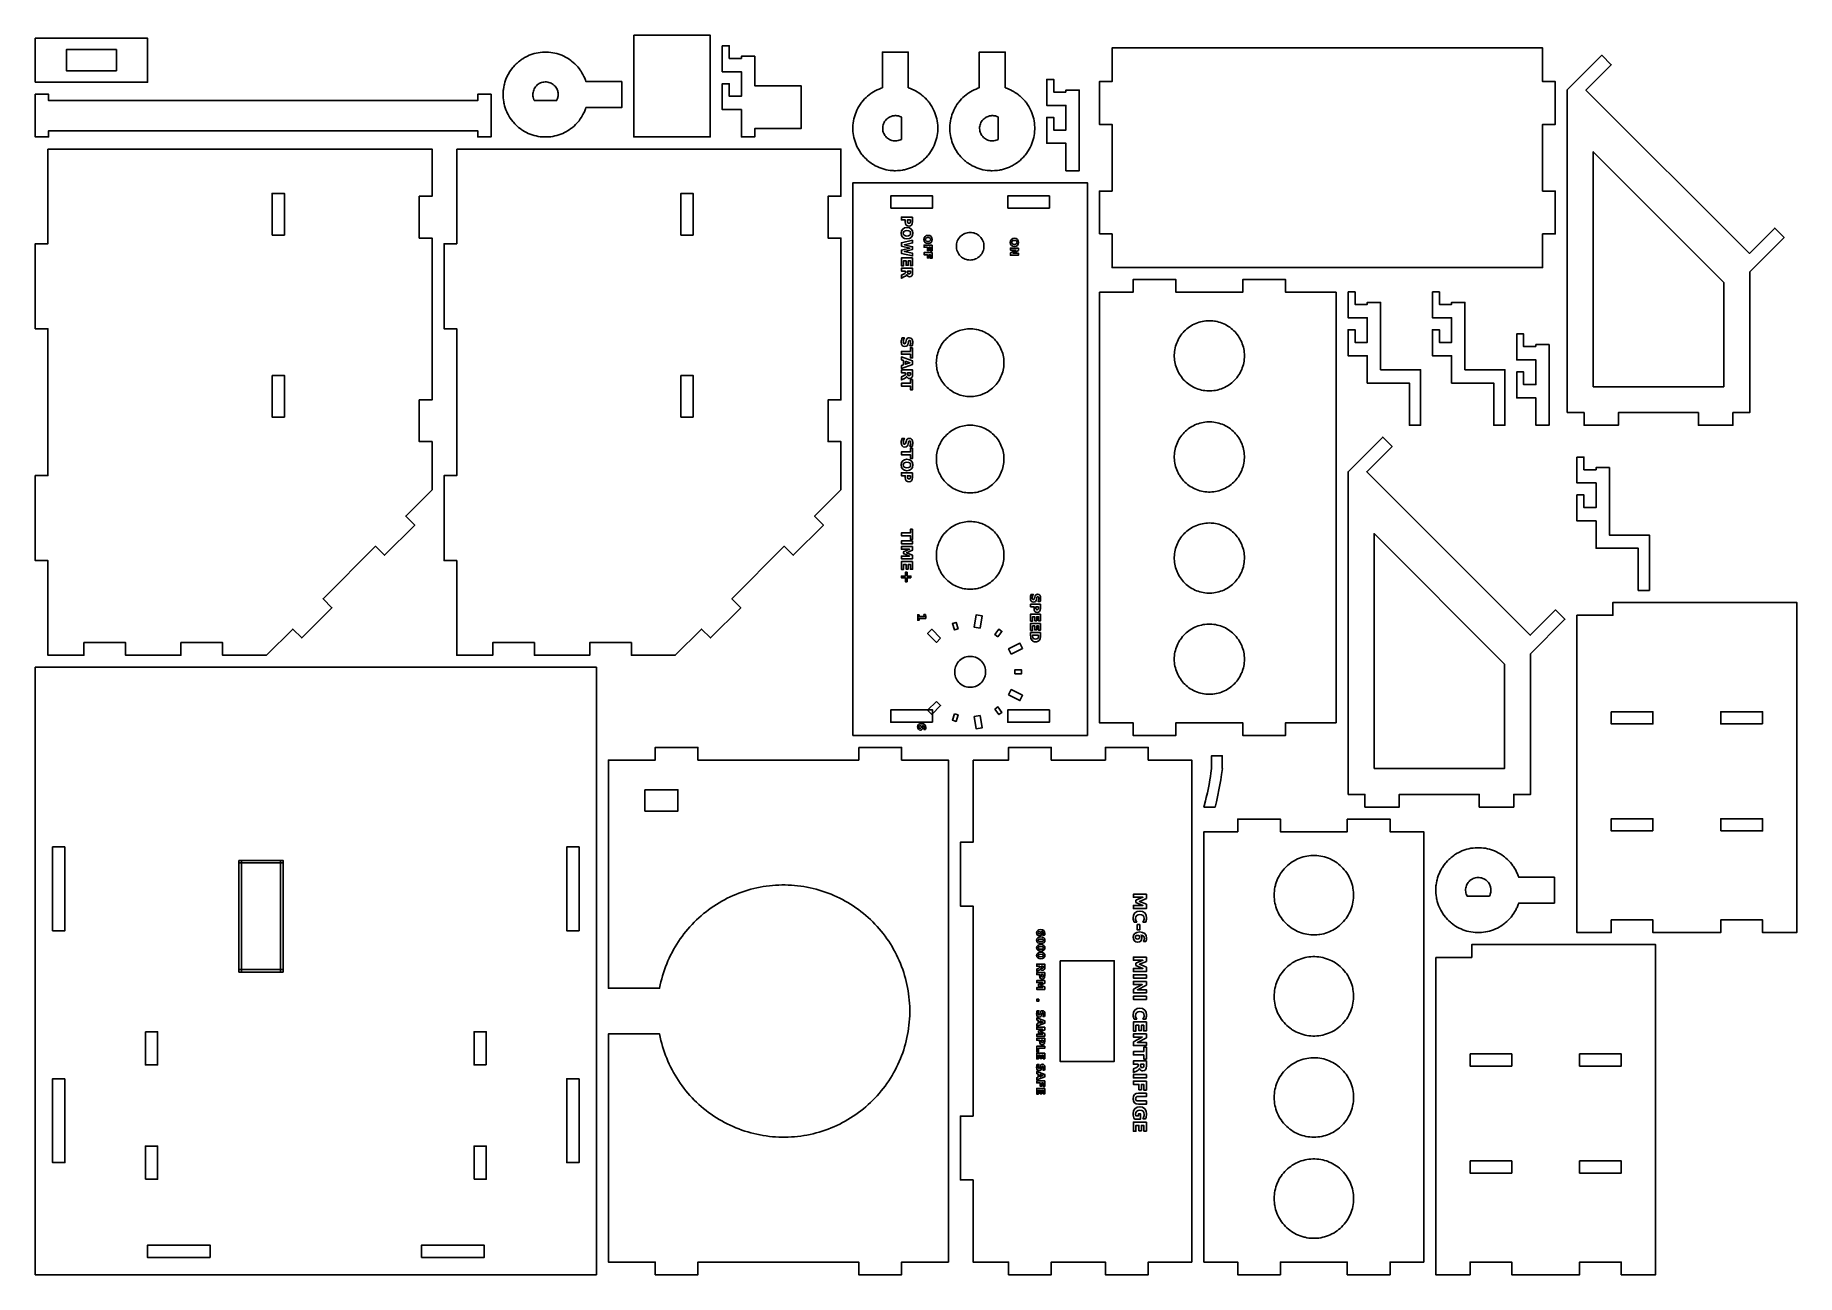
# Model space of a CAD drawing. Header units: millimetres. Extents: x 3 to 421, y 3 to 297.
import ezdxf

# ---------------------------------------------------------------- set-up
doc = ezdxf.new("R2010")
doc.units = ezdxf.units.MM
doc.layers.add('CUT', color=1, linetype='Continuous')
doc.layers.add('ENGRAVE', color=5, linetype='Continuous')

msp = doc.modelspace()

# ---------------------------------------------------------------- linework, layer by layer
at = {"layer": 'CUT'}
for points in [[(144.925, 297.075), (163.075, 297.075), (163.075, 272.925), (144.925, 272.925), (144.925, 297.075)], [(2.925, 285.925), (2.925, 296.375), (29.575, 296.375), (29.575, 285.925), (2.925, 285.925)], [(22.175, 293.675), (22.175, 288.625), (10.325, 288.625), (10.325, 293.675), (22.175, 293.675)], [(121.7926, 292.8272), (122.2776, 292.9237), (122.7667, 292.9962), (123.2588, 293.0447), (123.7527, 293.069), (124.2473, 293.069), (124.7412, 293.0447), (125.2333, 292.9962), (125.7224, 292.9237), (126.2074, 292.8272), (126.6871, 292.7071), (127.1599, 292.5636), (127.3946, 292.4829), (127.8555, 292.3051), (128.3076, 292.1047), (128.7493, 291.8824), (129.1796, 291.6386), (129.5974, 291.3741), (130.0013, 291.0896), (130.1988, 290.9393), (130.5807, 290.6259), (130.9471, 290.2938), (131.2968, 289.9441), (131.6289, 289.5777), (131.9426, 289.1955), (132.2369, 288.7986), (132.3773, 288.594), (132.6416, 288.1766), (132.8854, 287.7463), (133.1077, 287.3046), (133.3081, 286.8525), (133.486, 286.3913), (133.5927, 286.072), (142.075, 286.072), (142.075, 279.922), (133.5927, 279.922), (133.4862, 279.6031), (133.3997, 279.3706), (133.2109, 278.9146), (133.1075, 278.6889), (132.8854, 278.2477), (132.6419, 277.8178), (132.5117, 277.6065), (132.2372, 277.1957), (131.9429, 276.7989), (131.7881, 276.6055), (131.6286, 276.4159), (131.2971, 276.0502), (131.1238, 275.8726), (130.766, 275.5319), (130.3919, 275.2092), (130.1985, 275.0544), (130.0013, 274.9044), (129.5974, 274.6199), (129.18, 274.3556), (128.9656, 274.2306), (128.5298, 273.9977), (128.0828, 273.7863), (127.6264, 273.5972), (127.3942, 273.5109), (127.1599, 273.4303), (126.6871, 273.2869), (126.2074, 273.1668), (125.7224, 273.0703), (125.2333, 272.9977), (124.7412, 272.9493), (124.2473, 272.925), (123.7527, 272.925), (123.2588, 272.9493), (122.7667, 272.9977), (122.2776, 273.0703), (121.7926, 273.1668), (121.3129, 273.2869), (120.8396, 273.4305), (120.374, 273.5971), (119.9172, 273.7863), (119.4702, 273.9977), (119.034, 274.2308), (118.6103, 274.4848), (118.4022, 274.6202), (117.9983, 274.9047), (117.6088, 275.2086), (117.4189, 275.3684), (117.0532, 275.6999), (116.8759, 275.8729), (116.7029, 276.0502), (116.3714, 276.4159), (116.2116, 276.6058), (115.9077, 276.9953), (115.6232, 277.3992), (115.4881, 277.6069), (115.3581, 277.8178), (115.1146, 278.2477), (114.8925, 278.6889), (114.7891, 278.9146), (114.6003, 279.3706), (114.5138, 279.6033), (114.3589, 280.0719), (114.2898, 280.3103), (114.1699, 280.7891), (114.1186, 281.0315), (114.0732, 281.275), (114.0007, 281.7637), (113.9523, 282.2554), (113.9371, 282.5031), (113.925, 282.9965), (113.928, 283.2442), (113.9371, 283.4918), (113.9735, 283.9841), (114.0008, 284.2307), (114.0733, 284.7194), (114.1697, 285.204), (114.227, 285.4455), (114.3587, 285.9212), (114.4336, 286.1578), (114.5999, 286.6225), (114.6921, 286.853), (114.8921, 287.3042), (115.0008, 287.5268), (115.1149, 287.7467), (115.3581, 288.1762), (115.4883, 288.3875), (115.7626, 288.7979), (115.9079, 288.999), (116.2116, 289.3882), (116.3714, 289.5781), (116.7032, 289.9441), (117.0525, 290.2935), (117.2344, 290.4624), (117.6081, 290.7848), (117.8019, 290.9399), (118.1983, 291.2339), (118.4026, 291.374), (118.6103, 291.5091), (119.0336, 291.7629), (119.2511, 291.8826), (119.6924, 292.1047), (120.144, 292.3049), (120.3745, 292.3971), (120.8396, 292.5635), (121.3129, 292.7071), (121.7926, 292.8272)], [(165.925, 294.575), (167.575, 294.575), (167.575, 291.575), (170.475, 291.575), (170.475, 292.075), (173.625, 292.075), (173.625, 285.075), (184.625, 285.075), (184.625, 274.925), (173.625, 274.925), (173.625, 272.925), (170.475, 272.925), (170.475, 279.425), (165.925, 279.425), (165.925, 285.575), (167.575, 285.575), (167.575, 282.575), (170.475, 282.575), (170.475, 288.425), (165.925, 288.425), (165.925, 294.575)], [(197.1668, 272.7926), (197.0703, 273.2776), (196.9977, 273.7667), (196.9493, 274.2588), (196.925, 274.7527), (196.925, 275.2473), (196.9493, 275.7412), (196.9977, 276.2333), (197.0703, 276.7224), (197.1668, 277.2074), (197.2869, 277.6871), (197.4303, 278.1599), (197.5111, 278.3946), (197.6889, 278.8555), (197.8893, 279.3076), (198.1116, 279.7493), (198.3554, 280.1796), (198.6199, 280.5974), (198.9044, 281.0013), (199.0547, 281.1988), (199.3681, 281.5807), (199.7002, 281.9471), (200.0499, 282.2968), (200.4163, 282.6289), (200.7985, 282.9426), (201.1953, 283.2369), (201.4, 283.3773), (201.8174, 283.6416), (202.2477, 283.8854), (202.6894, 284.1077), (203.1414, 284.3081), (203.6027, 284.486), (203.922, 284.5927), (203.922, 293.075), (210.072, 293.075), (210.072, 284.5927), (210.3908, 284.4862), (210.6234, 284.3997), (211.0794, 284.2109), (211.305, 284.1075), (211.7463, 283.8854), (212.1762, 283.6419), (212.3875, 283.5117), (212.7983, 283.2372), (213.1951, 282.9429), (213.3885, 282.7881), (213.5781, 282.6286), (213.9438, 282.2971), (214.1214, 282.1238), (214.4621, 281.766), (214.7848, 281.3919), (214.9396, 281.1985), (215.0896, 281.0013), (215.3741, 280.5974), (215.6384, 280.18), (215.7634, 279.9656), (215.9962, 279.5298), (216.2077, 279.0828), (216.3967, 278.6264), (216.483, 278.3942), (216.5636, 278.1599), (216.7071, 277.6871), (216.8272, 277.2074), (216.9237, 276.7224), (216.9962, 276.2333), (217.0447, 275.7412), (217.069, 275.2473), (217.069, 274.7527), (217.0447, 274.2588), (216.9962, 273.7667), (216.9237, 273.2776), (216.8272, 272.7926), (216.7071, 272.3129), (216.5635, 271.8396), (216.3969, 271.374), (216.2077, 270.9172), (215.9962, 270.4702), (215.7631, 270.034), (215.5091, 269.6103), (215.3738, 269.4022), (215.0893, 268.9983), (214.7854, 268.6088), (214.6256, 268.4189), (214.2941, 268.0532), (214.1211, 267.8759), (213.9438, 267.7029), (213.5781, 267.3714), (213.3882, 267.2116), (212.9987, 266.9077), (212.5947, 266.6232), (212.3871, 266.4881), (212.1762, 266.3581), (211.7463, 266.1146), (211.305, 265.8925), (211.0794, 265.7891), (210.6234, 265.6003), (210.3907, 265.5138), (209.9221, 265.3589), (209.6837, 265.2898), (209.2049, 265.1699), (208.9625, 265.1186), (208.719, 265.0732), (208.2303, 265.0007), (207.7386, 264.9523), (207.4909, 264.9371), (206.9974, 264.925), (206.7497, 264.928), (206.5022, 264.9371), (206.0099, 264.9735), (205.7632, 265.0008), (205.2745, 265.0733), (204.79, 265.1697), (204.5485, 265.227), (204.0728, 265.3587), (203.8362, 265.4336), (203.3715, 265.5999), (203.141, 265.6921), (202.6898, 265.8921), (202.4672, 266.0008), (202.2473, 266.1149), (201.8178, 266.3581), (201.6065, 266.4883), (201.1961, 266.7626), (200.9949, 266.9079), (200.6058, 267.2116), (200.4159, 267.3714), (200.0499, 267.7032), (199.7005, 268.0525), (199.5316, 268.2344), (199.2092, 268.6081), (199.0541, 268.8019), (198.7601, 269.1983), (198.6199, 269.4026), (198.4848, 269.6103), (198.2311, 270.0336), (198.1114, 270.2511), (197.8893, 270.6924), (197.6891, 271.144), (197.5969, 271.3745), (197.4305, 271.8396), (197.2869, 272.3129), (197.1668, 272.7926)], [(220.1668, 272.7926), (220.0703, 273.2776), (219.9977, 273.7667), (219.9493, 274.2588), (219.925, 274.7527), (219.925, 275.2473), (219.9493, 275.7412), (219.9977, 276.2333), (220.0703, 276.7224), (220.1668, 277.2074), (220.2869, 277.6871), (220.4303, 278.1599), (220.5111, 278.3946), (220.6889, 278.8555), (220.8893, 279.3076), (221.1116, 279.7493), (221.3554, 280.1796), (221.6199, 280.5974), (221.9044, 281.0013), (222.0547, 281.1988), (222.3681, 281.5807), (222.7002, 281.9471), (223.0499, 282.2968), (223.4163, 282.6289), (223.7985, 282.9426), (224.1953, 283.2369), (224.4, 283.3773), (224.8174, 283.6416), (225.2477, 283.8854), (225.6894, 284.1077), (226.1414, 284.3081), (226.6027, 284.486), (226.922, 284.5927), (226.922, 293.075), (233.072, 293.075), (233.072, 284.5927), (233.3908, 284.4862), (233.6234, 284.3997), (234.0794, 284.2109), (234.305, 284.1075), (234.7463, 283.8854), (235.1762, 283.6419), (235.3875, 283.5117), (235.7983, 283.2372), (236.1951, 282.9429), (236.3885, 282.7881), (236.5781, 282.6286), (236.9438, 282.2971), (237.1214, 282.1238), (237.4621, 281.766), (237.7848, 281.3919), (237.9396, 281.1985), (238.0896, 281.0013), (238.3741, 280.5974), (238.6384, 280.18), (238.7634, 279.9656), (238.9962, 279.5298), (239.2077, 279.0828), (239.3967, 278.6264), (239.483, 278.3942), (239.5636, 278.1599), (239.7071, 277.6871), (239.8272, 277.2074), (239.9237, 276.7224), (239.9962, 276.2333), (240.0447, 275.7412), (240.069, 275.2473), (240.069, 274.7527), (240.0447, 274.2588), (239.9962, 273.7667), (239.9237, 273.2776), (239.8272, 272.7926), (239.7071, 272.3129), (239.5635, 271.8396), (239.3969, 271.374), (239.2077, 270.9172), (238.9962, 270.4702), (238.7631, 270.034), (238.5091, 269.6103), (238.3738, 269.4022), (238.0893, 268.9983), (237.7854, 268.6088), (237.6256, 268.4189), (237.2941, 268.0532), (237.1211, 267.8759), (236.9438, 267.7029), (236.5781, 267.3714), (236.3882, 267.2116), (235.9987, 266.9077), (235.5947, 266.6232), (235.3871, 266.4881), (235.1762, 266.3581), (234.7463, 266.1146), (234.305, 265.8925), (234.0794, 265.7891), (233.6234, 265.6003), (233.3907, 265.5138), (232.9221, 265.3589), (232.6837, 265.2898), (232.2049, 265.1699), (231.9625, 265.1186), (231.719, 265.0732), (231.2303, 265.0007), (230.7386, 264.9523), (230.4909, 264.9371), (229.9974, 264.925), (229.7497, 264.928), (229.5022, 264.9371), (229.0099, 264.9735), (228.7632, 265.0008), (228.2745, 265.0733), (227.79, 265.1697), (227.5485, 265.227), (227.0728, 265.3587), (226.8362, 265.4336), (226.3715, 265.5999), (226.141, 265.6921), (225.6898, 265.8921), (225.4672, 266.0008), (225.2473, 266.1149), (224.8178, 266.3581), (224.6065, 266.4883), (224.1961, 266.7626), (223.9949, 266.9079), (223.6058, 267.2116), (223.4159, 267.3714), (223.0499, 267.7032), (222.7005, 268.0525), (222.5316, 268.2344), (222.2092, 268.6081), (222.0541, 268.8019), (221.7601, 269.1983), (221.6199, 269.4026), (221.4848, 269.6103), (221.2311, 270.0336), (221.1114, 270.2511), (220.8893, 270.6924), (220.6891, 271.144), (220.5969, 271.3745), (220.4305, 271.8396), (220.2869, 272.3129), (220.1668, 272.7926)], [(255.425, 249.925), (255.425, 260.075), (258.425, 260.075), (258.425, 275.925), (255.425, 275.925), (255.425, 286.075), (258.425, 286.075), (258.425, 294.075), (360.575, 294.075), (360.575, 286.075), (363.575, 286.075), (363.575, 275.925), (360.575, 275.925), (360.575, 260.075), (363.575, 260.075), (363.575, 249.925), (360.575, 249.925), (360.575, 241.925), (258.425, 241.925), (258.425, 249.925), (255.425, 249.925)], [(366.425, 207.525), (366.425, 284.1022), (374.6317, 292.309), (376.8591, 290.0816), (370.8487, 284.0712), (409.6335, 245.2864), (415.6439, 251.2968), (417.8713, 249.0694), (409.7085, 240.9066), (409.7085, 207.525), (405.7085, 207.525), (405.7085, 204.525), (397.5585, 204.525), (397.5585, 207.525), (378.575, 207.525), (378.575, 204.525), (370.425, 204.525), (370.425, 207.525), (366.425, 207.525)], [(126.5736, 284.5385), (126.6455, 284.4116), (126.7426, 284.2127), (126.8246, 284.0076), (126.8914, 283.7967), (126.927, 283.6547), (126.9676, 283.4367), (126.9855, 283.2915), (126.999, 283.0706), (126.9963, 282.8498), (126.9773, 282.6293), (126.9559, 282.4846), (126.91, 282.2681), (126.8484, 282.0555), (126.7991, 281.9177), (126.7119, 281.7143), (126.6384, 281.572), (121.3622, 281.572), (121.2575, 281.7812), (121.1515, 282.056), (121.073, 282.3397), (121.0227, 282.6298), (121.001, 282.9234), (121.0082, 283.2177), (121.0443, 283.5099), (121.1088, 283.7971), (121.2011, 284.0766), (121.3204, 284.3458), (121.4655, 284.6019), (121.635, 284.8426), (121.8273, 285.0655), (122.0405, 285.2685), (122.2726, 285.4497), (122.5214, 285.6072), (122.7843, 285.7395), (123.059, 285.8455), (123.3427, 285.924), (123.6328, 285.9743), (123.9264, 285.996), (124.2207, 285.9888), (124.5129, 285.9527), (124.8001, 285.8882), (125.0797, 285.7959), (125.3488, 285.6766), (125.6049, 285.5315), (125.8456, 285.362), (126.0686, 285.1697), (126.2719, 284.9561), (126.4093, 284.7844), (126.5736, 284.5385)], [(247.475, 283.575), (247.475, 284.075), (250.625, 284.075), (250.625, 264.925), (247.475, 264.925), (247.475, 271.425), (242.925, 271.425), (242.925, 277.575), (244.575, 277.575), (244.575, 274.575), (247.475, 274.575), (247.475, 280.425), (242.925, 280.425), (242.925, 286.575), (244.575, 286.575), (244.575, 283.575), (247.475, 283.575)], [(2.925, 283.075), (6.075, 283.075), (6.075, 281.575), (107.925, 281.575), (107.925, 283.075), (111.075, 283.075), (111.075, 272.925), (107.925, 272.925), (107.925, 274.425), (6.075, 274.425), (6.075, 272.925), (2.925, 272.925), (2.925, 283.075)], [(205.4555, 277.5736), (205.5824, 277.6455), (205.7813, 277.7426), (205.9863, 277.8246), (206.1973, 277.8914), (206.3392, 277.927), (206.5573, 277.9676), (206.7025, 277.9855), (206.9234, 277.999), (207.1442, 277.9963), (207.3647, 277.9773), (207.5094, 277.9559), (207.7259, 277.91), (207.9385, 277.8484), (208.0762, 277.7991), (208.2797, 277.7119), (208.422, 277.6384), (208.422, 272.3622), (208.2128, 272.2575), (207.938, 272.1515), (207.6543, 272.073), (207.3642, 272.0227), (207.0706, 272.001), (206.7763, 272.0082), (206.4841, 272.0443), (206.1969, 272.1088), (205.9173, 272.2011), (205.6482, 272.3204), (205.392, 272.4655), (205.1513, 272.635), (204.9284, 272.8273), (204.7254, 273.0405), (204.5443, 273.2726), (204.3868, 273.5214), (204.2544, 273.7843), (204.1485, 274.059), (204.07, 274.3427), (204.0196, 274.6328), (203.998, 274.9264), (204.0052, 275.2207), (204.0412, 275.5129), (204.1057, 275.8001), (204.1981, 276.0797), (204.3174, 276.3488), (204.4625, 276.6049), (204.632, 276.8456), (204.8243, 277.0686), (205.0379, 277.2719), (205.2096, 277.4093), (205.4555, 277.5736)], [(228.4555, 277.5736), (228.5824, 277.6455), (228.7813, 277.7426), (228.9863, 277.8246), (229.1973, 277.8914), (229.3392, 277.927), (229.5573, 277.9676), (229.7025, 277.9855), (229.9234, 277.999), (230.1442, 277.9963), (230.3647, 277.9773), (230.5094, 277.9559), (230.7259, 277.91), (230.9385, 277.8484), (231.0762, 277.7991), (231.2797, 277.7119), (231.422, 277.6384), (231.422, 272.3622), (231.2128, 272.2575), (230.938, 272.1515), (230.6543, 272.073), (230.3642, 272.0227), (230.0706, 272.001), (229.7763, 272.0082), (229.4841, 272.0443), (229.1969, 272.1088), (228.9173, 272.2011), (228.6482, 272.3204), (228.392, 272.4655), (228.1513, 272.635), (227.9284, 272.8273), (227.7254, 273.0405), (227.5443, 273.2726), (227.3868, 273.5214), (227.2544, 273.7843), (227.1485, 274.059), (227.07, 274.3427), (227.0196, 274.6328), (226.998, 274.9264), (227.0052, 275.2207), (227.0412, 275.5129), (227.1057, 275.8001), (227.1981, 276.0797), (227.3174, 276.3488), (227.4625, 276.6049), (227.632, 276.8456), (227.8243, 277.0686), (228.0379, 277.2719), (228.2096, 277.4093), (228.4555, 277.5736)], [(5.925, 270.075), (97.075, 270.075), (97.075, 258.85), (94.05, 258.85), (94.05, 248.95), (97.075, 248.95), (97.075, 210.55), (94.05, 210.55), (94.05, 200.65), (97.075, 200.65), (97.075, 189.2089), (90.8316, 182.9655), (92.9529, 180.8442), (85.7758, 173.6671), (83.6545, 175.7884), (71.2116, 163.3455), (73.3329, 161.2242), (66.1558, 154.0471), (64.0345, 156.1684), (57.7911, 149.925), (47.3772, 149.925), (47.3772, 152.95), (37.4772, 152.95), (37.4772, 149.925), (24.378, 149.925), (24.378, 152.95), (14.478, 152.95), (14.478, 149.925), (5.925, 149.925), (5.925, 172.425), (2.925, 172.425), (2.925, 192.575), (5.925, 192.575), (5.925, 227.425), (2.925, 227.425), (2.925, 247.575), (5.925, 247.575), (5.925, 270.075)], [(102.925, 270.075), (194.075, 270.075), (194.075, 258.85), (191.05, 258.85), (191.05, 248.95), (194.075, 248.95), (194.075, 210.55), (191.05, 210.55), (191.05, 200.65), (194.075, 200.65), (194.075, 189.2089), (187.8316, 182.9655), (189.9529, 180.8442), (182.7758, 173.6671), (180.6545, 175.7884), (168.2116, 163.3455), (170.3329, 161.2242), (163.1558, 154.0471), (161.0345, 156.1684), (154.7911, 149.925), (144.3772, 149.925), (144.3772, 152.95), (134.4772, 152.95), (134.4772, 149.925), (121.378, 149.925), (121.378, 152.95), (111.478, 152.95), (111.478, 149.925), (102.925, 149.925), (102.925, 172.425), (99.925, 172.425), (99.925, 192.575), (102.925, 192.575), (102.925, 227.425), (99.925, 227.425), (99.925, 247.575), (102.925, 247.575), (102.925, 270.075)], [(372.575, 213.675), (372.575, 269.4048), (403.5585, 238.4213), (403.5585, 213.675), (372.575, 213.675)], [(59.1284, 249.65), (59.1284, 259.55), (62.0284, 259.55), (62.0284, 249.65), (59.1284, 249.65)], [(156.1284, 249.65), (156.1284, 259.55), (159.0284, 259.55), (159.0284, 249.65), (156.1284, 249.65)], [(252.5687, 130.925), (196.925, 130.925), (196.925, 262.075), (252.5687, 262.075), (252.5687, 130.925)], [(205.9234, 256.05), (205.9234, 258.95), (215.8234, 258.95), (215.8234, 256.05), (205.9234, 256.05)], [(233.6703, 256.05), (233.6703, 258.95), (243.5703, 258.95), (243.5703, 256.05), (233.6703, 256.05)], [(227.7646, 248.2721), (227.8763, 247.9653), (227.9568, 247.6489), (228.0055, 247.3261), (228.0218, 247), (228.0055, 246.6739), (227.9568, 246.3511), (227.8763, 246.0347), (227.7645, 245.7275), (227.6614, 245.5064), (227.4979, 245.2232), (227.3073, 244.9581), (227.0913, 244.7133), (226.8519, 244.4913), (226.5917, 244.2941), (226.3131, 244.1239), (226.019, 243.9823), (225.7122, 243.8706), (225.3958, 243.79), (225.0729, 243.7414), (224.7469, 243.7251), (224.4208, 243.7414), (224.0975, 243.7901), (223.8603, 243.8473), (223.5504, 243.9515), (223.2528, 244.0858), (222.9701, 244.249), (222.705, 244.4396), (222.4602, 244.6556), (222.2381, 244.8949), (222.041, 245.1552), (221.8708, 245.4338), (221.7291, 245.7279), (221.6175, 246.0347), (221.5369, 246.3511), (221.4882, 246.6739), (221.4719, 247.0005), (221.4811, 247.2443), (221.5217, 247.5687), (221.5944, 247.887), (221.6983, 248.1965), (221.8326, 248.494), (221.9959, 248.7768), (222.1864, 249.0419), (222.4025, 249.2867), (222.6418, 249.5087), (222.902, 249.7059), (223.1806, 249.8761), (223.4748, 250.0177), (223.7816, 250.1294), (224.098, 250.21), (224.4208, 250.2586), (224.7469, 250.2749), (225.0729, 250.2586), (225.3962, 250.2099), (225.6334, 250.1527), (225.9433, 250.0485), (226.2409, 249.9142), (226.5237, 249.751), (226.7887, 249.5604), (227.0335, 249.3444), (227.2556, 249.1051), (227.4527, 248.8448), (227.623, 248.5662), (227.7646, 248.2721)], [(255.425, 236.075), (263.425, 236.075), (263.425, 239.075), (273.575, 239.075), (273.575, 236.075), (289.425, 236.075), (289.425, 239.075), (299.575, 239.075), (299.575, 236.075), (311.575, 236.075), (311.575, 133.925), (299.575, 133.925), (299.575, 130.925), (289.425, 130.925), (289.425, 133.925), (273.575, 133.925), (273.575, 130.925), (263.425, 130.925), (263.425, 133.925), (255.425, 133.925), (255.425, 236.075)], [(314.425, 236.175), (316.075, 236.175), (316.075, 233.175), (318.975, 233.175), (318.975, 233.675), (322.125, 233.675), (322.125, 217.675), (331.625, 217.675), (331.625, 204.525), (328.975, 204.525), (328.975, 214.525), (318.975, 214.525), (318.975, 221.025), (314.425, 221.025), (314.425, 227.175), (316.075, 227.175), (316.075, 224.175), (318.975, 224.175), (318.975, 230.025), (314.425, 230.025), (314.425, 236.175)], [(334.425, 236.175), (336.075, 236.175), (336.075, 233.175), (338.975, 233.175), (338.975, 233.675), (342.125, 233.675), (342.125, 217.675), (351.625, 217.675), (351.625, 204.525), (348.975, 204.525), (348.975, 214.525), (338.975, 214.525), (338.975, 221.025), (334.425, 221.025), (334.425, 227.175), (336.075, 227.175), (336.075, 224.175), (338.975, 224.175), (338.975, 230.025), (334.425, 230.025), (334.425, 236.175)], [(218.5994, 224.5184), (218.8641, 224.8184), (219.1435, 225.1048), (219.4369, 225.377), (219.7434, 225.6342), (220.0623, 225.8758), (220.3929, 226.1012), (220.7344, 226.3098), (221.0858, 226.5012), (221.4463, 226.6748), (221.815, 226.8302), (222.191, 226.9671), (222.5734, 227.085), (222.9611, 227.1838), (223.3533, 227.2631), (223.749, 227.3227), (224.1472, 227.3625), (224.5468, 227.3825), (224.9469, 227.3825), (225.3466, 227.3625), (225.7447, 227.3227), (226.1409, 227.263), (226.3365, 227.226), (226.7271, 227.1368), (227.1123, 227.0284), (227.4916, 226.901), (227.8641, 226.7548), (228.2288, 226.5903), (228.5848, 226.4077), (228.9314, 226.2076), (229.2675, 225.9905), (229.5924, 225.757), (229.9052, 225.5075), (230.2052, 225.2427), (230.4917, 224.9633), (230.7638, 224.67), (231.021, 224.3635), (231.2627, 224.0445), (231.4881, 223.7139), (231.6967, 223.3725), (231.8881, 223.0211), (232.0617, 222.6606), (232.2171, 222.2919), (232.354, 221.9158), (232.4719, 221.5335), (232.5706, 221.1457), (232.6499, 220.7535), (232.7096, 220.3579), (232.7494, 219.9597), (232.7694, 219.5601), (232.7694, 219.1599), (232.7494, 218.7603), (232.7096, 218.3621), (232.6499, 217.9665), (232.5706, 217.5743), (232.4719, 217.1865), (232.354, 216.8042), (232.2171, 216.4281), (232.0617, 216.0594), (231.8879, 215.6985), (231.7948, 215.5224), (231.5945, 215.1755), (231.3774, 214.8394), (231.1438, 214.5145), (230.8944, 214.2016), (230.6296, 213.9016), (230.3502, 213.6152), (230.0569, 213.343), (229.7504, 213.0858), (229.4314, 212.8442), (229.1008, 212.6188), (228.7594, 212.4102), (228.4079, 212.2188), (228.047, 212.045), (227.8645, 211.9653), (227.4916, 211.819), (227.1123, 211.6916), (226.7271, 211.5832), (226.337, 211.4941), (225.9429, 211.4247), (225.5459, 211.3749), (225.1469, 211.345), (224.7469, 211.335), (224.3469, 211.345), (223.9478, 211.3749), (223.5508, 211.4247), (223.1568, 211.4941), (222.7666, 211.5832), (222.3815, 211.6916), (222.0022, 211.819), (221.6297, 211.9652), (221.265, 212.1297), (220.9089, 212.3123), (220.5624, 212.5124), (220.2262, 212.7295), (219.9014, 212.963), (219.5885, 213.2125), (219.2885, 213.4773), (219.0021, 213.7567), (218.7299, 214.05), (218.4727, 214.3565), (218.2311, 214.6755), (218.0057, 215.0061), (217.797, 215.3475), (217.6057, 215.6989), (217.4321, 216.0594), (217.2766, 216.4281), (217.1398, 216.8042), (217.0218, 217.1865), (216.923, 217.5747), (216.8811, 217.7694), (216.8115, 218.1639), (216.7618, 218.561), (216.7319, 218.96), (216.7219, 219.36), (216.7319, 219.76), (216.7618, 220.159), (216.8115, 220.5561), (216.881, 220.9501), (216.97, 221.3402), (217.0784, 221.7254), (217.2059, 222.1047), (217.352, 222.4772), (217.5166, 222.8419), (217.6992, 223.198), (217.8992, 223.5445), (218.1163, 223.8806), (218.3499, 224.2055), (218.5994, 224.5184)], [(274.9913, 226.1905), (275.2581, 226.5085), (275.5404, 226.8128), (275.8376, 227.1026), (276.1488, 227.3773), (276.4733, 227.6361), (276.8104, 227.8784), (277.1591, 228.1036), (277.5185, 228.3112), (277.8879, 228.5005), (278.2663, 228.6713), (278.6527, 228.8229), (279.0462, 228.9551), (279.4458, 229.0675), (279.8504, 229.1599), (280.2592, 229.232), (280.6711, 229.2836), (281.085, 229.3146), (281.5, 229.325), (281.915, 229.3146), (282.3289, 229.2836), (282.7412, 229.2319), (282.9452, 229.1986), (283.3525, 229.1163), (283.7547, 229.0138), (284.1514, 228.8915), (284.5415, 228.7495), (284.924, 228.5883), (285.2979, 228.4082), (285.6625, 228.2096), (286.0167, 227.9932), (286.3597, 227.7594), (286.6905, 227.5087), (287.0085, 227.2419), (287.3128, 226.9596), (287.6026, 226.6624), (287.8773, 226.3512), (288.1361, 226.0267), (288.3784, 225.6896), (288.6036, 225.3409), (288.8112, 224.9815), (289.0005, 224.6121), (289.1713, 224.2337), (289.3229, 223.8473), (289.4551, 223.4538), (289.5675, 223.0542), (289.6599, 222.6496), (289.732, 222.2408), (289.7836, 221.8289), (289.8146, 221.415), (289.825, 221), (289.8146, 220.585), (289.7836, 220.1711), (289.732, 219.7592), (289.6599, 219.3504), (289.5675, 218.9458), (289.4551, 218.5462), (289.3229, 218.1527), (289.1713, 217.7663), (289.0004, 217.3875), (288.9084, 217.2025), (288.7096, 216.8375), (288.4932, 216.4833), (288.2594, 216.1403), (288.0087, 215.8095), (287.7419, 215.4915), (287.4596, 215.1872), (287.1624, 214.8974), (286.8512, 214.6227), (286.5267, 214.3639), (286.1896, 214.1216), (285.8409, 213.8964), (285.4815, 213.6888), (285.1121, 213.4995), (284.7337, 213.3287), (284.3473, 213.1771), (283.9538, 213.0449), (283.5538, 212.9323), (283.3529, 212.8838), (282.9456, 212.8015), (282.5352, 212.7396), (282.1221, 212.6983), (281.7075, 212.6776), (281.2925, 212.6776), (280.8779, 212.6983), (280.4648, 212.7396), (280.0544, 212.8015), (279.6475, 212.8837), (279.2453, 212.9862), (278.8486, 213.1085), (278.4585, 213.2505), (278.076, 213.4117), (277.7021, 213.5918), (277.3375, 213.7904), (276.9833, 214.0068), (276.6403, 214.2406), (276.3095, 214.4913), (275.9915, 214.7581), (275.6872, 215.0404), (275.3974, 215.3376), (275.1227, 215.6488), (274.8639, 215.9733), (274.6216, 216.3104), (274.3964, 216.6591), (274.1886, 217.019), (274.092, 217.2016), (273.9117, 217.576), (273.7505, 217.9585), (273.6085, 218.3486), (273.4862, 218.7453), (273.3837, 219.1475), (273.3015, 219.5544), (273.2396, 219.9648), (273.1983, 220.3779), (273.1776, 220.7925), (273.1776, 221.2075), (273.1983, 221.6221), (273.2396, 222.0352), (273.3015, 222.4456), (273.3837, 222.8525), (273.4862, 223.2547), (273.6085, 223.6514), (273.7505, 224.0415), (273.9117, 224.424), (274.0918, 224.7979), (274.2904, 225.1625), (274.5068, 225.5167), (274.7406, 225.8597), (274.9913, 226.1905)], [(358.975, 223.175), (358.975, 223.675), (362.125, 223.675), (362.125, 204.525), (358.975, 204.525), (358.975, 211.025), (354.425, 211.025), (354.425, 217.175), (356.075, 217.175), (356.075, 214.175), (358.975, 214.175), (358.975, 220.025), (354.425, 220.025), (354.425, 226.175), (356.075, 226.175), (356.075, 223.175), (358.975, 223.175)], [(59.1284, 216.35), (62.0284, 216.35), (62.0284, 206.45), (59.1284, 206.45), (59.1284, 216.35)], [(156.1284, 216.35), (159.0284, 216.35), (159.0284, 206.45), (156.1284, 206.45), (156.1284, 216.35)], [(273.4862, 199.2547), (273.6085, 199.6514), (273.7505, 200.0415), (273.9117, 200.424), (274.0918, 200.7979), (274.2904, 201.1625), (274.5068, 201.5167), (274.7406, 201.8597), (274.9913, 202.1905), (275.2581, 202.5085), (275.5404, 202.8128), (275.8376, 203.1026), (276.1488, 203.3773), (276.4733, 203.6361), (276.8108, 203.8787), (276.9829, 203.993), (277.3375, 204.2096), (277.7021, 204.4082), (278.076, 204.5883), (278.4585, 204.7495), (278.8486, 204.8915), (279.2453, 205.0138), (279.6475, 205.1163), (280.0544, 205.1985), (280.4648, 205.2604), (280.8779, 205.3017), (281.2925, 205.3224), (281.7075, 205.3224), (282.1221, 205.3017), (282.5352, 205.2604), (282.9456, 205.1985), (283.3525, 205.1163), (283.7547, 205.0138), (284.1514, 204.8915), (284.5415, 204.7495), (284.924, 204.5883), (285.2979, 204.4082), (285.6625, 204.2096), (286.0171, 203.993), (286.1892, 203.8787), (286.5267, 203.6361), (286.8512, 203.3773), (287.1624, 203.1026), (287.4596, 202.8128), (287.7419, 202.5085), (288.0087, 202.1905), (288.2594, 201.8597), (288.4932, 201.5167), (288.7096, 201.1625), (288.9082, 200.7979), (289.0883, 200.424), (289.2495, 200.0415), (289.3915, 199.6514), (289.5138, 199.2547), (289.6163, 198.8525), (289.6985, 198.4456), (289.7604, 198.0352), (289.8017, 197.6221), (289.8224, 197.2075), (289.8224, 196.7925), (289.8017, 196.3779), (289.7604, 195.9648), (289.6985, 195.5544), (289.6163, 195.1475), (289.5137, 194.7448), (289.4553, 194.5466), (289.3229, 194.1527), (289.1713, 193.7663), (289.0005, 193.3879), (288.8112, 193.0185), (288.6036, 192.6591), (288.3784, 192.3104), (288.1361, 191.9733), (287.8773, 191.6488), (287.6026, 191.3376), (287.3128, 191.0404), (287.0085, 190.7581), (286.6905, 190.4913), (286.3597, 190.2406), (286.0167, 190.0068), (285.6625, 189.7904), (285.2979, 189.5918), (284.924, 189.4117), (284.5415, 189.2505), (284.1514, 189.1085), (283.7547, 188.9862), (283.3525, 188.8837), (282.9456, 188.8015), (282.5352, 188.7396), (282.1221, 188.6983), (281.7075, 188.6776), (281.2925, 188.6776), (280.8779, 188.6983), (280.4648, 188.7396), (280.0544, 188.8015), (279.6475, 188.8837), (279.2453, 188.9862), (278.8486, 189.1085), (278.4585, 189.2505), (278.076, 189.4117), (277.7021, 189.5918), (277.3375, 189.7904), (276.9833, 190.0068), (276.6403, 190.2406), (276.3095, 190.4913), (275.9915, 190.7581), (275.6872, 191.0404), (275.3974, 191.3376), (275.1227, 191.6488), (274.8639, 191.9733), (274.6216, 192.3104), (274.3961, 192.6595), (274.2906, 192.8371), (274.0918, 193.2021), (273.9117, 193.576), (273.7505, 193.9585), (273.6085, 194.3486), (273.4862, 194.7453), (273.3837, 195.1475), (273.3015, 195.5544), (273.2396, 195.9648), (273.1983, 196.3779), (273.1776, 196.7925), (273.1776, 197.2075), (273.1983, 197.6221), (273.2396, 198.0352), (273.3015, 198.4456), (273.3837, 198.8525), (273.4862, 199.2547)], [(232.7694, 196.7001), (232.7694, 196.2995), (232.7619, 196.1005), (232.732, 195.701), (232.6822, 195.3039), (232.6127, 194.9099), (232.5237, 194.5198), (232.4153, 194.1346), (232.2879, 193.7553), (232.1417, 193.3828), (231.9771, 193.0181), (231.7946, 192.662), (231.5945, 192.3155), (231.3774, 191.9794), (231.1438, 191.6545), (230.8944, 191.3416), (230.6296, 191.0416), (230.3502, 190.7552), (230.0569, 190.483), (229.7504, 190.2258), (229.4314, 189.9842), (229.1008, 189.7588), (228.7594, 189.5502), (228.4079, 189.3588), (228.0474, 189.1852), (227.6787, 189.0298), (227.3027, 188.8929), (226.9204, 188.775), (226.5326, 188.6762), (226.1404, 188.5969), (225.7447, 188.5373), (225.3466, 188.4975), (224.9469, 188.4775), (224.5468, 188.4775), (224.1472, 188.4975), (223.749, 188.5373), (223.3533, 188.5969), (222.9611, 188.6762), (222.5734, 188.775), (222.191, 188.8929), (221.815, 189.0298), (221.4463, 189.1852), (221.0858, 189.3588), (220.7344, 189.5502), (220.3929, 189.7588), (220.0623, 189.9842), (219.7434, 190.2258), (219.4369, 190.483), (219.1435, 190.7552), (218.8641, 191.0416), (218.5994, 191.3416), (218.3499, 191.6545), (218.1163, 191.9794), (217.899, 192.3159), (217.7973, 192.4871), (217.6057, 192.8389), (217.4321, 193.1994), (217.2766, 193.5681), (217.1398, 193.9442), (217.0218, 194.3265), (216.9231, 194.7143), (216.8438, 195.1065), (216.7842, 195.5021), (216.7443, 195.9003), (216.7244, 196.2999), (216.7244, 196.7001), (216.7443, 197.0997), (216.7842, 197.4979), (216.8438, 197.8935), (216.9231, 198.2857), (217.0219, 198.6739), (217.0783, 198.865), (217.2059, 199.2447), (217.352, 199.6172), (217.5166, 199.9819), (217.6992, 200.338), (217.8992, 200.6845), (218.1163, 201.0206), (218.3499, 201.3455), (218.5994, 201.6584), (218.8641, 201.9584), (219.1435, 202.2448), (219.4369, 202.517), (219.7434, 202.7742), (220.0623, 203.0158), (220.3929, 203.2412), (220.7344, 203.4498), (221.0858, 203.6412), (221.4463, 203.8148), (221.815, 203.9702), (222.191, 204.1071), (222.5734, 204.225), (222.9611, 204.3238), (223.3533, 204.4031), (223.749, 204.4627), (224.1472, 204.5025), (224.5468, 204.5225), (224.9469, 204.5225), (225.3466, 204.5025), (225.7447, 204.4627), (226.1404, 204.4031), (226.5326, 204.3238), (226.9204, 204.225), (227.3027, 204.1071), (227.6787, 203.9702), (228.0474, 203.8148), (228.4079, 203.6412), (228.7594, 203.4498), (229.1008, 203.2412), (229.4314, 203.0158), (229.7504, 202.7742), (230.0569, 202.517), (230.3502, 202.2448), (230.6296, 201.9584), (230.8944, 201.6584), (231.1438, 201.3455), (231.3774, 201.0206), (231.5945, 200.6845), (231.7948, 200.3376), (231.8879, 200.1615), (232.0617, 199.8006), (232.2171, 199.4319), (232.354, 199.0558), (232.4719, 198.6735), (232.5706, 198.2857), (232.6499, 197.8935), (232.7096, 197.4979), (232.7494, 197.0997), (232.7694, 196.7001)], [(314.425, 116.925), (314.425, 193.5022), (322.6317, 201.709), (324.8591, 199.4816), (318.8487, 193.4712), (357.6335, 154.6864), (363.6439, 160.6968), (365.8713, 158.4694), (357.7085, 150.3066), (357.7085, 116.925), (353.7085, 116.925), (353.7085, 113.925), (345.5585, 113.925), (345.5585, 116.925), (326.575, 116.925), (326.575, 113.925), (318.425, 113.925), (318.425, 116.925), (314.425, 116.925)], [(368.725, 196.975), (370.375, 196.975), (370.375, 193.975), (373.275, 193.975), (373.275, 194.475), (376.425, 194.475), (376.425, 178.475), (385.925, 178.475), (385.925, 165.325), (383.275, 165.325), (383.275, 175.325), (373.275, 175.325), (373.275, 181.825), (368.725, 181.825), (368.725, 187.975), (370.375, 187.975), (370.375, 184.975), (373.275, 184.975), (373.275, 190.825), (368.725, 190.825), (368.725, 196.975)], [(232.6499, 175.0335), (232.7096, 174.6379), (232.7494, 174.2397), (232.7694, 173.8401), (232.7694, 173.4399), (232.7494, 173.0403), (232.7096, 172.6421), (232.6499, 172.2465), (232.5706, 171.8543), (232.4719, 171.4665), (232.354, 171.0842), (232.2171, 170.7081), (232.0617, 170.3394), (231.8881, 169.9789), (231.6967, 169.6275), (231.4881, 169.2861), (231.2627, 168.9555), (231.021, 168.6365), (230.7638, 168.33), (230.4917, 168.0367), (230.2052, 167.7573), (229.9052, 167.4925), (229.5924, 167.243), (229.2675, 167.0095), (228.9314, 166.7924), (228.5848, 166.5923), (228.2288, 166.4097), (227.8641, 166.2452), (227.4916, 166.099), (227.1123, 165.9716), (226.7266, 165.8631), (226.5331, 165.8163), (226.1404, 165.7369), (225.7447, 165.6773), (225.3466, 165.6375), (224.9469, 165.6175), (224.5468, 165.6175), (224.1472, 165.6375), (223.749, 165.6773), (223.3533, 165.7369), (222.9611, 165.8162), (222.5734, 165.915), (222.191, 166.0329), (221.815, 166.1698), (221.4463, 166.3252), (221.0858, 166.4988), (220.7344, 166.6902), (220.3929, 166.8988), (220.0623, 167.1242), (219.7434, 167.3658), (219.4369, 167.623), (219.1435, 167.8952), (218.8641, 168.1816), (218.5994, 168.4816), (218.3499, 168.7945), (218.1163, 169.1194), (217.8992, 169.4555), (217.6992, 169.802), (217.5166, 170.1581), (217.352, 170.5228), (217.2059, 170.8953), (217.0783, 171.275), (217.0219, 171.4661), (216.9231, 171.8543), (216.8438, 172.2465), (216.7842, 172.6421), (216.7443, 173.0403), (216.7244, 173.4399), (216.7244, 173.8401), (216.7443, 174.2397), (216.7842, 174.6379), (216.8438, 175.0335), (216.9231, 175.4257), (217.0218, 175.8135), (217.1399, 176.1963), (217.2057, 176.3843), (217.352, 176.7572), (217.5166, 177.1219), (217.6992, 177.478), (217.8992, 177.8245), (218.1163, 178.1606), (218.3499, 178.4855), (218.5994, 178.7984), (218.8641, 179.0984), (219.1435, 179.3848), (219.4369, 179.657), (219.7434, 179.9142), (220.0623, 180.1558), (220.3929, 180.3812), (220.7344, 180.5898), (221.0858, 180.7812), (221.4463, 180.9548), (221.815, 181.1102), (222.191, 181.2471), (222.5734, 181.365), (222.9611, 181.4638), (223.3533, 181.5431), (223.749, 181.6027), (224.1472, 181.6425), (224.5468, 181.6625), (224.9474, 181.6625), (225.1464, 181.655), (225.5459, 181.6251), (225.9429, 181.5753), (226.337, 181.5059), (226.7271, 181.4168), (227.1123, 181.3084), (227.4916, 181.181), (227.8641, 181.0348), (228.2288, 180.8703), (228.5848, 180.6877), (228.9314, 180.4876), (229.2675, 180.2705), (229.5924, 180.037), (229.9052, 179.7875), (230.2052, 179.5227), (230.4917, 179.2433), (230.7638, 178.95), (231.021, 178.6435), (231.2627, 178.3245), (231.4881, 177.9939), (231.6967, 177.6525), (231.8881, 177.3011), (232.0617, 176.9406), (232.2171, 176.5719), (232.354, 176.1958), (232.4719, 175.8135), (232.5706, 175.4257), (232.6499, 175.0335)], [(273.3015, 174.4456), (273.3837, 174.8525), (273.4862, 175.2547), (273.6085, 175.6514), (273.7505, 176.0415), (273.9117, 176.424), (274.0918, 176.7979), (274.2904, 177.1625), (274.5068, 177.5167), (274.7406, 177.8597), (274.9913, 178.1905), (275.2581, 178.5085), (275.5404, 178.8128), (275.8376, 179.1026), (276.1488, 179.3773), (276.4733, 179.6361), (276.8104, 179.8784), (277.1591, 180.1036), (277.5185, 180.3112), (277.8879, 180.5005), (278.2663, 180.6713), (278.6527, 180.8229), (279.0462, 180.9551), (279.4458, 181.0675), (279.8504, 181.1599), (280.2592, 181.232), (280.6711, 181.2836), (281.085, 181.3146), (281.5, 181.325), (281.9154, 181.3146), (282.1217, 181.3017), (282.5352, 181.2604), (282.9456, 181.1985), (283.3525, 181.1163), (283.7547, 181.0138), (284.1514, 180.8915), (284.5415, 180.7495), (284.924, 180.5883), (285.2979, 180.4082), (285.6625, 180.2096), (286.0167, 179.9932), (286.3597, 179.7594), (286.6905, 179.5087), (287.0085, 179.2419), (287.3128, 178.9596), (287.6026, 178.6624), (287.8773, 178.3512), (288.1361, 178.0267), (288.3784, 177.6896), (288.6036, 177.3409), (288.8112, 176.9815), (289.0005, 176.6121), (289.1713, 176.2337), (289.3229, 175.8473), (289.4551, 175.4538), (289.5675, 175.0542), (289.6599, 174.6496), (289.732, 174.2408), (289.7836, 173.8289), (289.8147, 173.4145), (289.8224, 173.208), (289.8224, 172.7925), (289.8017, 172.3779), (289.7604, 171.9648), (289.6985, 171.5544), (289.6162, 171.1471), (289.5677, 170.9462), (289.4551, 170.5462), (289.3229, 170.1527), (289.1713, 169.7663), (289.0005, 169.3879), (288.8112, 169.0185), (288.6036, 168.6591), (288.3784, 168.3104), (288.1361, 167.9733), (287.8773, 167.6488), (287.6026, 167.3376), (287.3128, 167.0404), (287.0085, 166.7581), (286.6905, 166.4913), (286.3597, 166.2406), (286.0167, 166.0068), (285.6625, 165.7904), (285.2979, 165.5918), (284.924, 165.4117), (284.5415, 165.2505), (284.1514, 165.1085), (283.7547, 164.9862), (283.3525, 164.8837), (282.9456, 164.8015), (282.5352, 164.7396), (282.1221, 164.6983), (281.7075, 164.6776), (281.2925, 164.6776), (280.8779, 164.6983), (280.4648, 164.7396), (280.0544, 164.8015), (279.6475, 164.8837), (279.2453, 164.9862), (278.8486, 165.1085), (278.4585, 165.2505), (278.076, 165.4117), (277.7021, 165.5918), (277.3375, 165.7904), (276.9833, 166.0068), (276.6403, 166.2406), (276.3095, 166.4913), (275.9915, 166.7581), (275.6872, 167.0404), (275.3974, 167.3376), (275.1227, 167.6488), (274.8639, 167.9733), (274.6216, 168.3104), (274.3964, 168.6591), (274.1888, 169.0185), (273.9995, 169.3879), (273.8285, 169.7667), (273.7507, 169.9581), (273.6085, 170.3486), (273.4862, 170.7453), (273.3837, 171.1475), (273.3015, 171.5544), (273.2396, 171.9648), (273.1983, 172.3779), (273.1776, 172.7925), (273.1776, 173.2075), (273.1983, 173.6221), (273.2396, 174.0352), (273.3015, 174.4456)], [(320.575, 123.075), (320.575, 178.8048), (351.5585, 147.8213), (351.5585, 123.075), (320.575, 123.075)], [(368.725, 159.45), (377.25, 159.45), (377.25, 162.475), (420.875, 162.475), (420.875, 84.125), (412.75, 84.125), (412.75, 87.15), (402.85, 87.15), (402.85, 84.125), (386.75, 84.125), (386.75, 87.15), (376.85, 87.15), (376.85, 84.125), (368.725, 84.125), (368.725, 159.45)], [(274.2904, 153.1625), (274.507, 153.5171), (274.6213, 153.6892), (274.8639, 154.0267), (275.1227, 154.3512), (275.3974, 154.6624), (275.6872, 154.9596), (275.9915, 155.2419), (276.3095, 155.5087), (276.6403, 155.7594), (276.9833, 155.9932), (277.3375, 156.2096), (277.7021, 156.4082), (278.076, 156.5883), (278.4585, 156.7495), (278.8486, 156.8915), (279.2453, 157.0138), (279.6475, 157.1163), (280.0544, 157.1985), (280.4648, 157.2604), (280.8779, 157.3017), (281.2925, 157.3224), (281.7075, 157.3224), (282.1221, 157.3017), (282.5352, 157.2604), (282.9456, 157.1985), (283.3525, 157.1163), (283.7547, 157.0138), (284.1514, 156.8915), (284.5415, 156.7495), (284.924, 156.5883), (285.2979, 156.4082), (285.6625, 156.2096), (286.0167, 155.9932), (286.3597, 155.7594), (286.6905, 155.5087), (287.0085, 155.2419), (287.3128, 154.9596), (287.6026, 154.6624), (287.8773, 154.3512), (288.1361, 154.0267), (288.3784, 153.6896), (288.6036, 153.3409), (288.8112, 152.9815), (289.0005, 152.6121), (289.1713, 152.2337), (289.3229, 151.8473), (289.4551, 151.4538), (289.5675, 151.0542), (289.6599, 150.6496), (289.732, 150.2408), (289.7836, 149.8289), (289.8146, 149.415), (289.825, 149), (289.8146, 148.585), (289.7836, 148.1711), (289.732, 147.7592), (289.6599, 147.3504), (289.5675, 146.9458), (289.455, 146.5457), (289.3916, 146.349), (289.2495, 145.9585), (289.0883, 145.576), (288.9082, 145.2021), (288.7096, 144.8375), (288.4932, 144.4833), (288.2594, 144.1403), (288.0087, 143.8095), (287.7419, 143.4915), (287.4596, 143.1872), (287.1624, 142.8974), (286.8512, 142.6227), (286.5267, 142.3639), (286.1896, 142.1216), (285.8409, 141.8964), (285.4815, 141.6888), (285.1121, 141.4995), (284.7337, 141.3287), (284.3473, 141.1771), (283.9538, 141.0449), (283.5542, 140.9325), (283.1496, 140.8401), (282.7408, 140.768), (282.3289, 140.7164), (281.915, 140.6854), (281.5, 140.675), (281.085, 140.6854), (280.6711, 140.7164), (280.2592, 140.768), (279.8504, 140.8401), (279.4458, 140.9325), (279.0462, 141.0449), (278.6522, 141.1772), (278.459, 141.2503), (278.076, 141.4117), (277.7021, 141.5918), (277.3375, 141.7904), (276.9833, 142.0068), (276.6403, 142.2406), (276.3095, 142.4913), (275.9915, 142.7581), (275.6872, 143.0404), (275.3974, 143.3376), (275.1227, 143.6488), (274.8639, 143.9733), (274.6216, 144.3104), (274.3964, 144.6591), (274.1888, 145.0185), (273.9995, 145.3879), (273.8287, 145.7663), (273.6771, 146.1527), (273.5449, 146.5462), (273.4325, 146.9458), (273.3401, 147.3504), (273.268, 147.7592), (273.2164, 148.1711), (273.1854, 148.585), (273.175, 149), (273.1854, 149.415), (273.2164, 149.8289), (273.268, 150.2408), (273.3401, 150.6496), (273.4325, 151.0542), (273.5449, 151.4538), (273.6771, 151.8473), (273.8287, 152.2337), (273.9996, 152.6125), (274.0916, 152.7975), (274.2904, 153.1625)], [(2.925, 2.925), (2.925, 147.075), (136.075, 147.075), (136.075, 2.925), (2.925, 2.925)], [(222.2473, 148.6939), (222.5279, 148.9294), (222.8306, 149.1358), (223.1524, 149.311), (223.49, 149.4533), (223.8401, 149.5613), (224.1992, 149.6339), (224.5637, 149.6703), (224.93, 149.6703), (225.2946, 149.6339), (225.6537, 149.5613), (226.0038, 149.4533), (226.3414, 149.311), (226.6631, 149.1358), (226.9658, 148.9294), (227.2468, 148.6936), (227.4405, 148.4999), (227.6763, 148.2189), (227.8826, 147.9162), (228.0578, 147.5945), (228.2002, 147.2569), (228.3081, 146.9068), (228.3807, 146.5477), (228.4172, 146.1832), (228.4172, 145.8168), (228.3807, 145.4523), (228.308, 145.0927), (228.2306, 144.83), (228.0966, 144.4886), (227.9294, 144.1625), (227.7307, 143.8548), (227.5022, 143.5684), (227.2464, 143.3061), (226.9658, 143.0706), (226.6631, 142.8642), (226.3414, 142.689), (226.0038, 142.5467), (225.6537, 142.4387), (225.2946, 142.3661), (224.93, 142.3297), (224.5637, 142.3297), (224.1992, 142.3661), (223.8401, 142.4387), (223.49, 142.5467), (223.1524, 142.689), (222.8306, 142.8642), (222.5279, 143.0706), (222.2469, 143.3064), (222.0533, 143.5001), (221.8175, 143.7811), (221.6111, 144.0838), (221.4359, 144.4055), (221.2936, 144.7431), (221.1856, 145.0932), (221.113, 145.4523), (221.0765, 145.8168), (221.0765, 146.1832), (221.113, 146.5477), (221.1857, 146.9073), (221.2632, 147.17), (221.3972, 147.5114), (221.5643, 147.8375), (221.7631, 148.1452), (221.9915, 148.4316), (222.2473, 148.6939)], [(215.8234, 134.05), (205.9234, 134.05), (205.9234, 136.95), (215.8234, 136.95), (215.8234, 134.05)], [(243.5703, 136.95), (243.5703, 134.05), (233.6703, 134.05), (233.6703, 136.95), (243.5703, 136.95)], [(376.85, 136.55), (386.75, 136.55), (386.75, 133.65), (376.85, 133.65), (376.85, 136.55)], [(412.75, 133.65), (402.85, 133.65), (402.85, 136.55), (412.75, 136.55), (412.75, 133.65)], [(198.325, 128.075), (208.475, 128.075), (208.475, 125.075), (219.575, 125.075), (219.575, 5.925), (208.475, 5.925), (208.475, 2.925), (198.325, 2.925), (198.325, 5.925), (160.175, 5.925), (160.175, 2.925), (150.025, 2.925), (150.025, 5.925), (138.925, 5.925), (138.925, 60.075), (151.07, 60.075), (151.2283, 59.2814), (151.3926, 58.5529), (151.575, 57.8288), (151.7754, 57.1094), (151.9937, 56.3953), (152.2298, 55.6868), (152.4834, 54.9844), (152.7546, 54.2886), (153.043, 53.5998), (153.3484, 52.9183), (153.6708, 52.2447), (154.01, 51.5794), (154.3656, 50.9227), (154.7374, 50.2752), (155.1254, 49.637), (155.5291, 49.0088), (155.9484, 48.3909), (156.3829, 47.7835), (156.8325, 47.1873), (157.2968, 46.6024), (157.7756, 46.0293), (158.2685, 45.4683), (158.7753, 44.9198), (159.2956, 44.3841), (159.8291, 43.8616), (160.3755, 43.3526), (160.9344, 42.8573), (161.5055, 42.3761), (162.0884, 41.9094), (162.6828, 41.4573), (163.2883, 41.0202), (163.9045, 40.5983), (164.531, 40.192), (165.1675, 39.8014), (165.8135, 39.4268), (166.4687, 39.0684), (167.1326, 38.7265), (167.8048, 38.4013), (168.485, 38.093), (169.1726, 37.8017), (169.8673, 37.5277), (170.5686, 37.2711), (171.2761, 37.032), (171.9893, 36.8107), (172.7078, 36.6073), (173.4312, 36.4219), (174.159, 36.2545), (174.8907, 36.1054), (175.6259, 35.9746), (176.3642, 35.8622), (177.105, 35.7682), (177.848, 35.6928), (178.5926, 35.6359), (179.3384, 35.5976), (180.0849, 35.5779), (180.8317, 35.5768), (181.5782, 35.5944), (182.3241, 35.6307), (183.0689, 35.6855), (183.812, 35.7589), (184.5531, 35.8508), (185.2917, 35.9611), (186.0273, 36.0899), (186.7594, 36.237), (187.4877, 36.4023), (188.2116, 36.5857), (188.9307, 36.7871), (189.6445, 37.0064), (190.3526, 37.2435), (191.0547, 37.4981), (191.7501, 37.7702), (192.4385, 38.0596), (193.1195, 38.366), (193.7927, 38.6894), (194.4575, 39.0294), (195.1137, 39.3859), (195.7608, 39.7587), (196.3983, 40.1475), (197.026, 40.5521), (197.6434, 40.9723), (198.2501, 41.4077), (198.8457, 41.8581), (199.4299, 42.3232), (200.0024, 42.8028), (200.5627, 43.2965), (201.1104, 43.804), (201.6454, 44.3251), (202.1672, 44.8593), (202.6755, 45.4064), (203.17, 45.966), (203.6503, 46.5378), (204.1163, 47.1213), (204.5675, 47.7163), (205.0038, 48.3224), (205.4248, 48.9392), (205.8303, 49.5663), (206.22, 50.2033), (206.5937, 50.8499), (206.9511, 51.5056), (207.2921, 52.17), (207.6164, 52.8426), (207.9237, 53.5232), (208.2141, 54.2112), (208.4871, 54.9063), (208.7427, 55.608), (208.9808, 56.3158), (209.2011, 57.0293), (209.4035, 57.7481), (209.588, 58.4718), (209.7543, 59.1998), (209.9024, 59.9317), (210.0322, 60.6671), (210.1436, 61.4055), (210.2365, 62.1465), (210.3109, 62.8896), (210.3668, 63.6342), (210.404, 64.3801), (210.4227, 65.1266), (210.4227, 65.8734), (210.404, 66.6199), (210.3668, 67.3658), (210.3109, 68.1104), (210.2365, 68.8535), (210.1436, 69.5945), (210.0322, 70.3329), (209.9024, 71.0683), (209.7543, 71.8002), (209.588, 72.5282), (209.4035, 73.2519), (209.2011, 73.9707), (208.9808, 74.6842), (208.7427, 75.392), (208.4871, 76.0937), (208.2141, 76.7888), (207.9237, 77.4768), (207.6164, 78.1574), (207.2921, 78.83), (206.9511, 79.4944), (206.5937, 80.1501), (206.22, 80.7967), (205.8303, 81.4337), (205.4248, 82.0608), (205.0038, 82.6776), (204.5675, 83.2837), (204.1163, 83.8787), (203.6503, 84.4622), (203.17, 85.034), (202.6755, 85.5936), (202.1672, 86.1407), (201.6454, 86.6749), (201.1104, 87.196), (200.5627, 87.7035), (200.0024, 88.1972), (199.4299, 88.6768), (198.8457, 89.1419), (198.2501, 89.5923), (197.6434, 90.0277), (197.026, 90.4479), (196.3983, 90.8525), (195.7608, 91.2413), (195.1137, 91.6141), (194.4575, 91.9706), (193.7927, 92.3106), (193.1195, 92.634), (192.4385, 92.9404), (191.7501, 93.2298), (191.0547, 93.5019), (190.3526, 93.7565), (189.6445, 93.9936), (188.9307, 94.2129), (188.2116, 94.4143), (187.4877, 94.5977), (186.7594, 94.763), (186.0273, 94.9101), (185.2917, 95.0389), (184.5531, 95.1492), (183.812, 95.2411), (183.0689, 95.3145), (182.3241, 95.3693), (181.5782, 95.4056), (180.8317, 95.4232), (180.0849, 95.4221), (179.3384, 95.4024), (178.5926, 95.3641), (177.848, 95.3072), (177.105, 95.2318), (176.3642, 95.1378), (175.6259, 95.0254), (174.8907, 94.8946), (174.159, 94.7455), (173.4312, 94.5781), (172.7078, 94.3927), (171.9893, 94.1893), (171.2761, 93.968), (170.5686, 93.7289), (169.8673, 93.4723), (169.1726, 93.1983), (168.485, 92.907), (167.8048, 92.5987), (167.1326, 92.2735), (166.4687, 91.9316), (165.8135, 91.5732), (165.1675, 91.1986), (164.531, 90.808), (163.9045, 90.4017), (163.2883, 89.9798), (162.6828, 89.5427), (162.0884, 89.0906), (161.5055, 88.6239), (160.9344, 88.1427), (160.3755, 87.6474), (159.8291, 87.1384), (159.2956, 86.6159), (158.7753, 86.0802), (158.2685, 85.5317), (157.7756, 84.9707), (157.2968, 84.3976), (156.8325, 83.8127), (156.3829, 83.2165), (155.9484, 82.6091), (155.5291, 81.9912), (155.1254, 81.363), (154.7374, 80.7248), (154.3656, 80.0773), (154.01, 79.4206), (153.6708, 78.7553), (153.3484, 78.0817), (153.043, 77.4002), (152.7546, 76.7114), (152.4834, 76.0156), (152.2298, 75.3132), (151.9937, 74.6047), (151.7754, 73.8906), (151.575, 73.1712), (151.3926, 72.4471), (151.2283, 71.7186), (151.07, 70.925), (138.925, 70.925), (138.925, 125.075), (150.025, 125.075), (150.025, 128.075), (160.175, 128.075), (160.175, 125.075), (198.325, 125.075), (198.325, 128.075)], [(225.425, 125.075), (233.853, 125.075), (233.853, 128.075), (244.003, 128.075), (244.003, 125.075), (256.8522, 125.075), (256.8522, 128.075), (267.0022, 128.075), (267.0022, 125.075), (277.335, 125.075), (277.335, 5.925), (267.0022, 5.925), (267.0022, 2.925), (256.8522, 2.925), (256.8522, 5.925), (244.003, 5.925), (244.003, 2.925), (233.853, 2.925), (233.853, 5.925), (225.425, 5.925), (225.425, 25.425), (222.425, 25.425), (222.425, 40.575), (225.425, 40.575), (225.425, 90.425), (222.425, 90.425), (222.425, 105.575), (225.425, 105.575), (225.425, 125.075)], [(280.5877, 115.3915), (280.7745, 116.1571), (281.0371, 117.3101), (281.2785, 118.4678), (281.4275, 119.2417), (281.6333, 120.4064), (281.7585, 121.1846), (281.8741, 121.9643), (282.0225, 123.0766), (282.0225, 126.075), (284.5725, 126.075), (284.5725, 123.085), (284.5928, 123.085), (284.3988, 121.6057), (284.2147, 120.3902), (284.0795, 119.5817), (283.9344, 118.7751), (283.7795, 117.9701), (283.5286, 116.7668), (283.349, 115.967), (283.1596, 115.1695), (282.8438, 113.925), (280.2028, 113.925), (280.5877, 115.3915)], [(147.575, 118.025), (155.425, 118.025), (155.425, 112.975), (147.575, 112.975), (147.575, 118.025)], [(314.225, 111.075), (324.375, 111.075), (324.375, 108.075), (332.375, 108.075), (332.375, 5.925), (324.375, 5.925), (324.375, 2.925), (314.225, 2.925), (314.225, 5.925), (298.375, 5.925), (298.375, 2.925), (288.225, 2.925), (288.225, 5.925), (280.225, 5.925), (280.225, 108.075), (288.225, 108.075), (288.225, 111.075), (298.375, 111.075), (298.375, 108.075), (314.225, 108.075), (314.225, 111.075)], [(386.75, 108.25), (376.85, 108.25), (376.85, 111.15), (386.75, 111.15), (386.75, 108.25)], [(402.85, 108.25), (402.85, 111.15), (412.75, 111.15), (412.75, 108.25), (402.85, 108.25)], [(9.95, 104.45), (9.95, 84.55), (7.05, 84.55), (7.05, 104.45), (9.95, 104.45)], [(131.95, 104.45), (131.95, 84.55), (129.05, 84.55), (129.05, 104.45), (131.95, 104.45)], [(315.3727, 90.4473), (315.2342, 89.9983), (315.0735, 89.5567), (314.8909, 89.1236), (314.687, 88.7002), (314.4623, 88.2875), (314.2172, 87.8865), (313.9525, 87.4982), (313.6687, 87.1236), (313.3667, 86.7636), (313.047, 86.4191), (312.7106, 86.091), (312.3583, 85.78), (311.9908, 85.487), (311.6093, 85.2127), (311.2145, 84.9578), (310.8075, 84.7228), (310.3893, 84.5084), (309.961, 84.3151), (309.5235, 84.1434), (309.0781, 83.9937), (308.6257, 83.8665), (308.1675, 83.7619), (307.7043, 83.6802), (307.4724, 83.6482), (307.0043, 83.6014), (306.535, 83.578), (306.065, 83.578), (305.5957, 83.6014), (305.1281, 83.6482), (304.6634, 83.7182), (304.2027, 83.8113), (303.7473, 83.9273), (303.2983, 84.0658), (302.8567, 84.2265), (302.4236, 84.4091), (302.0002, 84.613), (301.5875, 84.8377), (301.1865, 85.0828), (300.7982, 85.3475), (300.4236, 85.6313), (300.0636, 85.9333), (299.7191, 86.253), (299.391, 86.5894), (299.08, 86.9417), (298.787, 87.3092), (298.5127, 87.6907), (298.2578, 88.0855), (298.0228, 88.4925), (297.8084, 88.9107), (297.6151, 89.339), (297.4434, 89.7765), (297.2937, 90.2219), (297.1665, 90.6743), (297.0619, 91.1325), (296.9803, 91.5953), (296.9219, 92.0616), (296.8867, 92.5302), (296.875, 93), (296.8867, 93.4698), (296.9219, 93.9384), (296.9803, 94.4047), (297.0619, 94.8675), (297.1666, 95.3261), (297.2272, 95.5522), (297.3658, 96.0017), (297.5265, 96.4433), (297.7091, 96.8764), (297.913, 97.2998), (298.1377, 97.7125), (298.3828, 98.1135), (298.6475, 98.5018), (298.9313, 98.8764), (299.2333, 99.2364), (299.5533, 99.5812), (299.7188, 99.7467), (300.0636, 100.0667), (300.4236, 100.3687), (300.7982, 100.6525), (301.1865, 100.9172), (301.5875, 101.1623), (302.0002, 101.387), (302.4236, 101.5909), (302.8567, 101.7735), (303.2983, 101.9342), (303.7473, 102.0727), (304.2027, 102.1887), (304.6634, 102.2818), (305.1281, 102.3518), (305.5957, 102.3986), (306.065, 102.422), (306.535, 102.422), (307.0043, 102.3986), (307.4719, 102.3518), (307.9366, 102.2818), (308.3973, 102.1887), (308.8527, 102.0727), (309.3017, 101.9342), (309.7433, 101.7735), (310.1764, 101.5909), (310.5998, 101.387), (311.0125, 101.1623), (311.4135, 100.9172), (311.8018, 100.6525), (312.1764, 100.3687), (312.5364, 100.0667), (312.8809, 99.747), (313.209, 99.4106), (313.52, 99.0583), (313.813, 98.6908), (314.0873, 98.3093), (314.3422, 97.9145), (314.5772, 97.5075), (314.7916, 97.0893), (314.9849, 96.661), (315.1566, 96.2235), (315.3063, 95.7781), (315.4335, 95.3257), (315.5382, 94.8671), (315.5817, 94.6371), (315.6518, 94.1719), (315.6986, 93.7043), (315.722, 93.235), (315.722, 92.765), (315.6986, 92.2957), (315.6518, 91.8281), (315.5818, 91.3634), (315.4887, 90.9027), (315.3727, 90.4473)], [(343.0926, 104.0272), (343.5776, 104.1237), (344.0667, 104.1962), (344.5588, 104.2447), (345.0527, 104.269), (345.5473, 104.269), (346.0412, 104.2447), (346.5333, 104.1962), (347.0224, 104.1237), (347.5074, 104.0272), (347.9871, 103.9071), (348.4599, 103.7636), (348.6946, 103.6829), (349.1555, 103.5051), (349.6076, 103.3047), (350.0493, 103.0824), (350.4796, 102.8386), (350.8974, 102.5741), (351.3013, 102.2896), (351.4988, 102.1393), (351.8807, 101.8259), (352.2471, 101.4938), (352.5968, 101.1441), (352.9289, 100.7777), (353.2426, 100.3955), (353.5369, 99.9986), (353.6773, 99.794), (353.9416, 99.3766), (354.1854, 98.9463), (354.4077, 98.5046), (354.6081, 98.0525), (354.786, 97.5913), (354.8927, 97.272), (363.375, 97.272), (363.375, 91.122), (354.8927, 91.122), (354.7862, 90.8031), (354.6997, 90.5706), (354.5109, 90.1146), (354.4075, 89.8889), (354.1854, 89.4477), (353.9419, 89.0178), (353.8117, 88.8065), (353.5372, 88.3957), (353.2429, 87.9989), (353.0881, 87.8055), (352.9286, 87.6159), (352.5971, 87.2502), (352.4238, 87.0726), (352.066, 86.7319), (351.6919, 86.4092), (351.4985, 86.2544), (351.3013, 86.1044), (350.8974, 85.8199), (350.48, 85.5556), (350.2656, 85.4306), (349.8298, 85.1977), (349.3828, 84.9863), (348.9264, 84.7972), (348.6942, 84.7109), (348.4599, 84.6303), (347.9871, 84.4869), (347.5074, 84.3668), (347.0224, 84.2703), (346.5333, 84.1977), (346.0412, 84.1493), (345.5473, 84.125), (345.0527, 84.125), (344.5588, 84.1493), (344.0667, 84.1977), (343.5776, 84.2703), (343.0926, 84.3668), (342.6129, 84.4869), (342.1396, 84.6305), (341.674, 84.7971), (341.2172, 84.9863), (340.7702, 85.1977), (340.334, 85.4308), (339.9103, 85.6848), (339.7022, 85.8202), (339.2983, 86.1047), (338.9088, 86.4086), (338.7189, 86.5684), (338.3532, 86.8999), (338.1759, 87.0729), (338.0029, 87.2502), (337.6714, 87.6159), (337.5116, 87.8058), (337.2077, 88.1953), (336.9232, 88.5992), (336.7881, 88.8069), (336.6581, 89.0178), (336.4146, 89.4477), (336.1925, 89.8889), (336.0891, 90.1146), (335.9003, 90.5706), (335.8138, 90.8033), (335.6589, 91.2719), (335.5898, 91.5103), (335.4699, 91.9891), (335.4186, 92.2315), (335.3732, 92.475), (335.3007, 92.9637), (335.2523, 93.4554), (335.2371, 93.7031), (335.225, 94.1965), (335.228, 94.4442), (335.2371, 94.6918), (335.2735, 95.1841), (335.3008, 95.4307), (335.3733, 95.9194), (335.4697, 96.404), (335.527, 96.6455), (335.6587, 97.1212), (335.7336, 97.3578), (335.8999, 97.8225), (335.9921, 98.053), (336.1921, 98.5042), (336.3008, 98.7268), (336.4149, 98.9467), (336.6581, 99.3762), (336.7883, 99.5875), (337.0626, 99.9979), (337.2079, 100.199), (337.5116, 100.5882), (337.6714, 100.7781), (338.0032, 101.1441), (338.3525, 101.4935), (338.5344, 101.6624), (338.9081, 101.9848), (339.1019, 102.1399), (339.4983, 102.4339), (339.7026, 102.574), (339.9103, 102.7091), (340.3336, 102.9629), (340.5511, 103.0826), (340.9924, 103.3047), (341.444, 103.5049), (341.6745, 103.5971), (342.1396, 103.7635), (342.6129, 103.9071), (343.0926, 104.0272)], [(347.8736, 95.7385), (347.9455, 95.6116), (348.0426, 95.4127), (348.1246, 95.2076), (348.1914, 94.9967), (348.227, 94.8547), (348.2676, 94.6367), (348.2855, 94.4915), (348.299, 94.2706), (348.2963, 94.0498), (348.2773, 93.8293), (348.2559, 93.6846), (348.21, 93.4681), (348.1484, 93.2555), (348.0991, 93.1177), (348.0119, 92.9143), (347.9384, 92.772), (342.6622, 92.772), (342.5575, 92.9812), (342.4515, 93.256), (342.373, 93.5397), (342.3227, 93.8298), (342.301, 94.1234), (342.3082, 94.4177), (342.3443, 94.7099), (342.4088, 94.9971), (342.5011, 95.2766), (342.6204, 95.5458), (342.7655, 95.8019), (342.935, 96.0426), (343.1273, 96.2655), (343.3405, 96.4685), (343.5726, 96.6497), (343.8214, 96.8072), (344.0843, 96.9395), (344.359, 97.0455), (344.6427, 97.124), (344.9328, 97.1743), (345.2264, 97.196), (345.5207, 97.1888), (345.8129, 97.1527), (346.1001, 97.0882), (346.3797, 96.9959), (346.6488, 96.8766), (346.9049, 96.7315), (347.1456, 96.562), (347.3686, 96.3697), (347.5719, 96.1561), (347.7093, 95.9844), (347.8736, 95.7385)], [(335.225, 78.25), (343.75, 78.25), (343.75, 81.275), (387.375, 81.275), (387.375, 2.925), (379.25, 2.925), (379.25, 5.95), (369.35, 5.95), (369.35, 2.925), (353.25, 2.925), (353.25, 5.95), (343.35, 5.95), (343.35, 2.925), (335.225, 2.925), (335.225, 78.25)], [(246.075, 77.425), (258.925, 77.425), (258.925, 53.575), (246.075, 53.575), (246.075, 77.425)], [(315.722, 68.765), (315.6986, 68.2957), (315.6518, 67.8281), (315.5818, 67.3634), (315.4887, 66.9027), (315.3727, 66.4473), (315.2342, 65.9983), (315.0733, 65.5562), (314.9851, 65.3394), (314.7916, 64.9107), (314.5772, 64.4925), (314.3422, 64.0855), (314.0873, 63.6907), (313.813, 63.3092), (313.52, 62.9417), (313.209, 62.5894), (312.8809, 62.253), (312.5364, 61.9333), (312.1764, 61.6313), (311.8018, 61.3475), (311.4135, 61.0828), (311.0125, 60.8377), (310.5998, 60.613), (310.1764, 60.4091), (309.7433, 60.2265), (309.3017, 60.0658), (308.8527, 59.9273), (308.3973, 59.8113), (307.9366, 59.7182), (307.4719, 59.6482), (307.0043, 59.6014), (306.535, 59.578), (306.065, 59.578), (305.5957, 59.6014), (305.1281, 59.6482), (304.6634, 59.7182), (304.2027, 59.8113), (303.7473, 59.9273), (303.2983, 60.0658), (302.8567, 60.2265), (302.4236, 60.4091), (302.0002, 60.613), (301.5875, 60.8377), (301.1861, 61.083), (300.9911, 61.2124), (300.6092, 61.487), (300.2417, 61.78), (299.8894, 62.091), (299.553, 62.4191), (299.2333, 62.7636), (298.9313, 63.1236), (298.6475, 63.4982), (298.3828, 63.8865), (298.1377, 64.2875), (297.913, 64.7002), (297.7091, 65.1236), (297.5265, 65.5567), (297.3658, 65.9983), (297.2273, 66.4473), (297.1113, 66.9027), (297.0182, 67.3634), (296.9482, 67.8281), (296.9014, 68.2957), (296.878, 68.765), (296.878, 69.2354), (296.8867, 69.4693), (296.9219, 69.9384), (296.9803, 70.4047), (297.0619, 70.8675), (297.1665, 71.3257), (297.2937, 71.7781), (297.4434, 72.2235), (297.6151, 72.661), (297.8084, 73.0893), (298.0228, 73.5075), (298.2578, 73.9145), (298.5127, 74.3093), (298.787, 74.6908), (299.08, 75.0583), (299.391, 75.4106), (299.7191, 75.747), (300.0636, 76.0667), (300.4236, 76.3687), (300.7982, 76.6525), (301.1865, 76.9172), (301.5875, 77.1623), (302.0002, 77.387), (302.4236, 77.5909), (302.8567, 77.7735), (303.2983, 77.9342), (303.7473, 78.0727), (304.2027, 78.1887), (304.6634, 78.2818), (305.1281, 78.3518), (305.5957, 78.3986), (306.065, 78.422), (306.535, 78.422), (307.0043, 78.3986), (307.4719, 78.3518), (307.9366, 78.2818), (308.3973, 78.1887), (308.8527, 78.0727), (309.3017, 77.9342), (309.7433, 77.7735), (310.1764, 77.5909), (310.5998, 77.387), (311.0125, 77.1623), (311.4135, 76.9172), (311.8018, 76.6525), (312.1764, 76.3687), (312.5364, 76.0667), (312.8809, 75.747), (313.209, 75.4106), (313.52, 75.0583), (313.813, 74.6908), (314.0873, 74.3093), (314.3422, 73.9145), (314.5772, 73.5075), (314.7916, 73.0893), (314.9849, 72.661), (315.1566, 72.2235), (315.3063, 71.7781), (315.4335, 71.3257), (315.5382, 70.8671), (315.5817, 70.6371), (315.6518, 70.1719), (315.6986, 69.7043), (315.722, 69.235), (315.722, 68.765)], [(29.05, 60.6123), (31.95, 60.6123), (31.95, 52.7123), (29.05, 52.7123), (29.05, 60.6123)], [(109.95, 52.7123), (107.05, 52.7123), (107.05, 60.6123), (109.95, 60.6123), (109.95, 52.7123)], [(296.9803, 46.4047), (297.0619, 46.8675), (297.1665, 47.3257), (297.2937, 47.7781), (297.4434, 48.2235), (297.6151, 48.661), (297.8084, 49.0893), (298.0228, 49.5075), (298.2578, 49.9145), (298.5127, 50.3093), (298.787, 50.6908), (299.08, 51.0583), (299.391, 51.4106), (299.7191, 51.747), (300.0636, 52.0667), (300.4236, 52.3687), (300.7982, 52.6525), (301.1865, 52.9172), (301.5875, 53.1623), (302.0002, 53.387), (302.4236, 53.5909), (302.8567, 53.7735), (303.2983, 53.9342), (303.7473, 54.0727), (304.2027, 54.1887), (304.6634, 54.2818), (305.1281, 54.3518), (305.5961, 54.3987), (305.8297, 54.4132), (306.3, 54.425), (306.7698, 54.4133), (307.2384, 54.3781), (307.7047, 54.3197), (308.1675, 54.2381), (308.6257, 54.1335), (309.0781, 54.0063), (309.5235, 53.8566), (309.961, 53.6849), (310.3893, 53.4916), (310.8075, 53.2772), (311.2145, 53.0422), (311.6093, 52.7873), (311.9908, 52.513), (312.3583, 52.22), (312.7106, 51.909), (313.047, 51.5809), (313.3667, 51.2364), (313.6687, 50.8764), (313.9525, 50.5018), (314.2172, 50.1135), (314.4623, 49.7125), (314.687, 49.2998), (314.8909, 48.8764), (315.0735, 48.4433), (315.2342, 48.0017), (315.3728, 47.5522), (315.4334, 47.3261), (315.5381, 46.8675), (315.6197, 46.4047), (315.6781, 45.9384), (315.7133, 45.4698), (315.725, 45), (315.7133, 44.5302), (315.6781, 44.0616), (315.6196, 43.5948), (315.5819, 43.3638), (315.4887, 42.9027), (315.3727, 42.4473), (315.2342, 41.9983), (315.0735, 41.5567), (314.8909, 41.1236), (314.687, 40.7002), (314.4623, 40.2875), (314.2172, 39.8865), (313.9525, 39.4982), (313.6687, 39.1236), (313.3667, 38.7636), (313.047, 38.4191), (312.7106, 38.091), (312.3583, 37.78), (311.9908, 37.487), (311.6093, 37.2127), (311.2145, 36.9578), (310.8075, 36.7228), (310.3893, 36.5084), (309.961, 36.3151), (309.5235, 36.1434), (309.0781, 35.9937), (308.6257, 35.8665), (308.1675, 35.7619), (307.7047, 35.6803), (307.2384, 35.6219), (306.7698, 35.5867), (306.3, 35.575), (305.8302, 35.5867), (305.3616, 35.6219), (304.8953, 35.6803), (304.4325, 35.7619), (303.9743, 35.8665), (303.5219, 35.9937), (303.0765, 36.1434), (302.639, 36.3151), (302.2107, 36.5084), (301.7925, 36.7228), (301.3855, 36.9578), (300.9907, 37.2127), (300.6092, 37.487), (300.2417, 37.78), (299.8894, 38.091), (299.553, 38.4191), (299.233, 38.764), (299.0803, 38.9414), (298.787, 39.3092), (298.5127, 39.6907), (298.2578, 40.0855), (298.0228, 40.4925), (297.8084, 40.9107), (297.6151, 41.339), (297.4434, 41.7765), (297.2937, 42.2219), (297.1665, 42.6743), (297.0619, 43.1325), (296.9803, 43.5953), (296.9219, 44.0616), (296.8867, 44.5302), (296.875, 45), (296.8867, 45.4698), (296.9219, 45.9384), (296.9803, 46.4047)], [(343.35, 55.35), (353.25, 55.35), (353.25, 52.45), (343.35, 52.45), (343.35, 55.35)], [(369.35, 52.45), (369.35, 55.35), (379.25, 55.35), (379.25, 52.45), (369.35, 52.45)], [(9.95, 49.45), (9.95, 29.55), (7.05, 29.55), (7.05, 49.45), (9.95, 49.45)], [(131.95, 49.45), (131.95, 29.55), (129.05, 29.55), (129.05, 49.45), (131.95, 49.45)], [(29.05, 25.5788), (29.05, 33.4788), (31.95, 33.4788), (31.95, 25.5788), (29.05, 25.5788)], [(107.05, 25.5788), (107.05, 33.4788), (109.95, 33.4788), (109.95, 25.5788), (107.05, 25.5788)], [(298.2578, 25.9145), (298.5127, 26.3093), (298.787, 26.6908), (299.08, 27.0583), (299.391, 27.4106), (299.7191, 27.747), (300.0636, 28.0667), (300.4236, 28.3687), (300.7982, 28.6525), (301.1865, 28.9172), (301.5875, 29.1623), (302.0002, 29.387), (302.4236, 29.5909), (302.8567, 29.7735), (303.2983, 29.9342), (303.7473, 30.0727), (304.2027, 30.1887), (304.6634, 30.2818), (305.1281, 30.3518), (305.5957, 30.3986), (306.065, 30.422), (306.535, 30.422), (307.0043, 30.3986), (307.4719, 30.3518), (307.9366, 30.2818), (308.3973, 30.1887), (308.8527, 30.0727), (309.3022, 29.9341), (309.5231, 29.8568), (309.961, 29.6849), (310.3893, 29.4916), (310.8075, 29.2772), (311.2145, 29.0422), (311.6093, 28.7873), (311.9908, 28.513), (312.3583, 28.22), (312.7106, 27.909), (313.047, 27.5809), (313.3667, 27.2364), (313.6687, 26.8764), (313.9525, 26.5018), (314.2172, 26.1135), (314.4623, 25.7125), (314.687, 25.2998), (314.8911, 24.8759), (314.9847, 24.6614), (315.1566, 24.2235), (315.3063, 23.7781), (315.4335, 23.3257), (315.5381, 22.8675), (315.6197, 22.4047), (315.6781, 21.9384), (315.7133, 21.4698), (315.725, 21), (315.7133, 20.5302), (315.6781, 20.0616), (315.6197, 19.5953), (315.5381, 19.1325), (315.4335, 18.6743), (315.3063, 18.2219), (315.1566, 17.7765), (314.9849, 17.339), (314.7916, 16.9107), (314.5772, 16.4925), (314.3422, 16.0855), (314.0873, 15.6907), (313.813, 15.3092), (313.52, 14.9417), (313.209, 14.5894), (312.8809, 14.253), (312.5364, 13.9333), (312.1764, 13.6313), (311.8018, 13.3475), (311.4135, 13.0828), (311.0125, 12.8377), (310.5998, 12.613), (310.1764, 12.4091), (309.7433, 12.2265), (309.3017, 12.0658), (308.8527, 11.9273), (308.3973, 11.8113), (307.9366, 11.7182), (307.4719, 11.6482), (307.0043, 11.6014), (306.535, 11.578), (306.065, 11.578), (305.5957, 11.6014), (305.1281, 11.6482), (304.6634, 11.7182), (304.2023, 11.8114), (303.9748, 11.8663), (303.5219, 11.9937), (303.0765, 12.1434), (302.639, 12.3151), (302.2107, 12.5084), (301.7925, 12.7228), (301.3855, 12.9578), (300.9907, 13.2127), (300.6092, 13.487), (300.2417, 13.78), (299.8894, 14.091), (299.553, 14.4191), (299.2333, 14.7636), (298.9313, 15.1236), (298.6475, 15.4982), (298.3828, 15.8865), (298.1377, 16.2875), (297.913, 16.7002), (297.7091, 17.1236), (297.5265, 17.5567), (297.3658, 17.9983), (297.2273, 18.4473), (297.1113, 18.9027), (297.0181, 19.3638), (296.9804, 19.5948), (296.9219, 20.0616), (296.8867, 20.5302), (296.875, 21), (296.8867, 21.4698), (296.9219, 21.9384), (296.9803, 22.4047), (297.0619, 22.8675), (297.1665, 23.3257), (297.2937, 23.7781), (297.4434, 24.2235), (297.6151, 24.661), (297.8084, 25.0893), (298.0228, 25.5075), (298.2578, 25.9145)], [(343.35, 29.95), (353.25, 29.95), (353.25, 27.05), (343.35, 27.05), (343.35, 29.95)], [(369.35, 27.05), (369.35, 29.95), (379.25, 29.95), (379.25, 27.05), (369.35, 27.05)], [(44.45, 7.05), (29.55, 7.05), (29.55, 9.95), (44.45, 9.95), (44.45, 7.05)], [(94.55, 7.05), (94.55, 9.95), (109.45, 9.95), (109.45, 7.05), (94.55, 7.05)]]:
    msp.add_lwpolyline(points, close=True, dxfattribs=at)
at = {"layer": 'ENGRAVE'}
for points in [[(211.1227, 250.0811), (211.0322, 249.5169), (210.7605, 249.09), (210.3296, 248.8208), (209.7604, 248.7311), (209.1927, 248.8208), (208.7619, 249.09), (208.4902, 249.5169), (208.3997, 250.0811), (208.4902, 250.6443), (208.7619, 251.0717), (209.1927, 251.3412), (209.7604, 251.4311), (210.3296, 251.3412), (210.7605, 251.0717), (211.0322, 250.6443), (211.1227, 250.0811)], [(211.0755, 253.9185), (211.0755, 252.7957), (211.0198, 252.3529), (210.8527, 252.0268), (210.5833, 251.8255), (210.2194, 251.7585), (209.8537, 251.8255), (209.5837, 252.0268), (209.4171, 252.3529), (209.3616, 252.7957), (209.3616, 253.2418), (208.4509, 253.2418), (208.4509, 253.9185), (211.0755, 253.9185)], [(210.585, 253.2418), (209.8521, 253.2418), (209.8521, 252.8677), (209.876, 252.6932), (209.9477, 252.5634), (210.0634, 252.4828), (210.2194, 252.456), (210.3748, 252.4828), (210.4899, 252.5634), (210.5612, 252.6932), (210.585, 252.8677), (210.585, 253.2418)], [(211.0755, 248.4425), (211.0755, 247.794), (209.1681, 247.3406), (211.0755, 246.8906), (211.0755, 246.2387), (209.1681, 245.7887), (211.0755, 245.3347), (211.0755, 244.6918), (208.4509, 245.3105), (208.4509, 246.0907), (210.4461, 246.5672), (208.4509, 247.038), (208.4509, 247.8187), (211.0755, 248.4425)], [(210.6322, 250.0811), (210.5752, 250.3557), (210.4039, 250.5609), (210.1288, 250.6887), (209.7604, 250.7313), (209.3935, 250.6887), (209.1186, 250.5609), (208.9473, 250.3557), (208.8902, 250.0811), (208.9473, 249.8052), (209.1186, 249.5996), (209.3935, 249.4718), (209.7604, 249.4292), (210.1288, 249.4718), (210.4039, 249.5996), (210.5752, 249.8052), (210.6322, 250.0811)], [(215.7406, 248.6027), (215.6752, 248.1952), (215.4789, 247.8868), (215.1677, 247.6925), (214.7566, 247.6277), (214.3466, 247.6925), (214.0355, 247.8868), (213.8393, 248.1952), (213.7739, 248.6027), (213.8393, 249.0094), (214.0355, 249.3181), (214.3466, 249.5128), (214.7566, 249.5777), (215.1677, 249.5128), (215.4789, 249.3181), (215.6752, 249.0094), (215.7406, 248.6027)], [(215.7064, 247.258), (215.7064, 245.9393), (215.3367, 245.9393), (215.3367, 246.7692), (214.9841, 246.7692), (214.9841, 245.9884), (214.6144, 245.9884), (214.6144, 246.7692), (213.8109, 246.7692), (213.8109, 247.258), (215.7064, 247.258)], [(215.3863, 248.6027), (215.3451, 248.801), (215.2214, 248.9492), (215.0227, 249.0415), (214.7566, 249.0723), (214.4916, 249.0415), (214.2931, 248.9492), (214.1694, 248.801), (214.1282, 248.6027), (214.1694, 248.4034), (214.2931, 248.2549), (214.4916, 248.1626), (214.7566, 248.1318), (215.0227, 248.1626), (215.2214, 248.2549), (215.3451, 248.4034), (215.3863, 248.6027)], [(236.2406, 247.9045), (236.1752, 247.497), (235.9789, 247.1887), (235.6677, 246.9943), (235.2566, 246.9295), (234.8466, 246.9943), (234.5355, 247.1887), (234.3393, 247.497), (234.2739, 247.9045), (234.3393, 248.3113), (234.5355, 248.6199), (234.8466, 248.8146), (235.2566, 248.8795), (235.6677, 248.8146), (235.9789, 248.6199), (236.1752, 248.3113), (236.2406, 247.9045)], [(235.8863, 247.9045), (235.8451, 248.1029), (235.7214, 248.251), (235.5227, 248.3434), (235.2566, 248.3741), (234.9916, 248.3434), (234.7931, 248.251), (234.6694, 248.1029), (234.6282, 247.9045), (234.6694, 247.7052), (234.7931, 247.5568), (234.9916, 247.4644), (235.2566, 247.4337), (235.5227, 247.4644), (235.7214, 247.5568), (235.8451, 247.7052), (235.8863, 247.9045)], [(211.0755, 244.2485), (211.0755, 242.4227), (210.5636, 242.4227), (210.5636, 243.5718), (210.0754, 243.5718), (210.0754, 242.4907), (209.5635, 242.4907), (209.5635, 243.5718), (208.9622, 243.5718), (208.9622, 242.3838), (208.4509, 242.3838), (208.4509, 244.2485), (211.0755, 244.2485)], [(215.7064, 245.4818), (215.7064, 244.1632), (215.3367, 244.1632), (215.3367, 244.9931), (214.9841, 244.9931), (214.9841, 244.2123), (214.6144, 244.2123), (214.6144, 244.9931), (213.8109, 244.9931), (213.8109, 245.4818), (215.7064, 245.4818)], [(236.2064, 246.5598), (236.2064, 246.0142), (234.9064, 245.3248), (236.2064, 245.3248), (236.2064, 244.8613), (234.3109, 244.8613), (234.3109, 245.4073), (235.6109, 246.0967), (234.3109, 246.0967), (234.3109, 246.5598), (236.2064, 246.5598)], [(209.4442, 241.1126), (208.4509, 241.1126), (208.4509, 241.7893), (211.0755, 241.7893), (211.0755, 240.756), (211.0319, 240.3067), (210.9011, 239.996), (210.6767, 239.8146), (210.351, 239.7542), (210.1143, 239.7857), (209.9241, 239.8802), (209.7789, 240.0375), (209.6777, 240.2587), (209.6261, 240.1271), (209.5342, 240.0101), (209.394, 239.8993), (209.1962, 239.7873), (208.4509, 239.42), (208.4509, 240.1406), (209.1028, 240.4607), (209.2685, 240.5581), (209.3717, 240.657), (209.4261, 240.7726), (209.4442, 240.9213), (209.4442, 241.1126)], [(209.9117, 240.828), (209.9314, 240.6454), (209.9904, 240.5231), (210.0952, 240.4539), (210.2509, 240.4308), (210.4047, 240.4539), (210.5074, 240.5231), (210.5656, 240.6454), (210.585, 240.828), (210.585, 241.1126), (209.9117, 241.1126), (209.9117, 240.828)], [(210.9928, 223.3751), (210.4371, 223.3751), (210.5219, 223.5886), (210.5827, 223.797), (210.6199, 223.9967), (210.6322, 224.1851), (210.6155, 224.3961), (210.5653, 224.544), (210.4804, 224.6309), (210.3583, 224.6599), (210.2642, 224.6403), (210.1935, 224.5817), (210.1391, 224.4716), (210.0928, 224.2976), (210.0349, 224.0096), (209.9238, 223.6353), (209.7671, 223.3875), (209.5503, 223.2487), (209.2575, 223.2024), (208.8792, 223.2668), (208.6117, 223.4601), (208.4527, 223.7856), (208.3997, 224.247), (208.4116, 224.4968), (208.4475, 224.7476), (208.5063, 224.9991), (208.5881, 225.2505), (209.1591, 225.2505), (209.0421, 225.0033), (208.9577, 224.7645), (208.9071, 224.534), (208.8902, 224.3117), (208.9086, 224.1161), (208.9639, 223.9725), (209.0539, 223.8843), (209.1754, 223.8549), (209.2841, 223.8749), (209.3649, 223.9348), (209.4284, 224.0545), (209.4847, 224.2538), (209.5427, 224.5159), (209.6521, 224.8568), (209.8116, 225.0919), (210.0281, 225.2281), (210.3088, 225.2736), (210.6556, 225.2103), (210.9118, 225.0204), (211.07, 224.7119), (211.1227, 224.2926), (211.1146, 224.073), (211.0901, 223.8476), (211.0495, 223.6153), (210.9928, 223.3751)], [(211.0755, 222.9218), (211.0755, 220.503), (210.5636, 220.503), (210.5636, 221.3732), (208.4509, 221.3732), (208.4509, 222.0499), (210.5636, 222.0499), (210.5636, 222.9218), (211.0755, 222.9218)], [(208.929, 218.8397), (208.929, 219.8978), (208.4509, 220.0648), (208.4509, 220.7454), (211.0755, 219.7734), (211.0755, 218.9662), (208.4509, 217.9942), (208.4509, 218.6743), (208.929, 218.8397)], [(209.4442, 216.9694), (208.4509, 216.9694), (208.4509, 217.6461), (211.0755, 217.6461), (211.0755, 216.6128), (211.0319, 216.1635), (210.9011, 215.8528), (210.6767, 215.6714), (210.351, 215.6109), (210.1143, 215.6424), (209.9241, 215.7369), (209.7789, 215.8943), (209.6777, 216.1155), (209.6261, 215.9839), (209.5342, 215.8669), (209.394, 215.7561), (209.1962, 215.6441), (208.4509, 215.2768), (208.4509, 215.9974), (209.1028, 216.3174), (209.2685, 216.4149), (209.3717, 216.5138), (209.4261, 216.6293), (209.4442, 216.7781), (209.4442, 216.9694)], [(209.4161, 219.729), (209.4161, 219.0101), (210.4601, 219.369), (209.4161, 219.729)], [(211.0755, 215.3488), (211.0755, 212.9301), (210.5636, 212.9301), (210.5636, 213.8002), (208.4509, 213.8002), (208.4509, 214.4769), (210.5636, 214.4769), (210.5636, 215.3488), (211.0755, 215.3488)], [(209.9117, 216.6848), (209.9314, 216.5022), (209.9904, 216.3799), (210.0952, 216.3107), (210.2509, 216.2876), (210.4047, 216.3107), (210.5074, 216.3799), (210.5656, 216.5022), (210.585, 216.6848), (210.585, 216.9694), (209.9117, 216.9694), (209.9117, 216.6848)], [(210.9928, 199.5142), (210.4371, 199.5142), (210.5219, 199.7276), (210.5827, 199.936), (210.6199, 200.1357), (210.6322, 200.3242), (210.6155, 200.5351), (210.5653, 200.683), (210.4804, 200.7699), (210.3583, 200.7989), (210.2642, 200.7794), (210.1935, 200.7207), (210.1391, 200.6106), (210.0928, 200.4367), (210.0349, 200.1487), (209.9238, 199.7743), (209.7671, 199.5265), (209.5503, 199.3877), (209.2575, 199.3415), (208.8792, 199.4059), (208.6117, 199.5991), (208.4527, 199.9246), (208.3997, 200.386), (208.4116, 200.6358), (208.4475, 200.8867), (208.5063, 201.1381), (208.5881, 201.3895), (209.1591, 201.3895), (209.0421, 201.1423), (208.9577, 200.9035), (208.9071, 200.673), (208.8902, 200.4507), (208.9086, 200.2551), (208.9639, 200.1115), (209.0539, 200.0234), (209.1754, 199.994), (209.2841, 200.0139), (209.3649, 200.0738), (209.4284, 200.1935), (209.4847, 200.3928), (209.5427, 200.6549), (209.6521, 200.9958), (209.8116, 201.2309), (210.0281, 201.3672), (210.3088, 201.4126), (210.6556, 201.3493), (210.9118, 201.1595), (211.07, 200.8509), (211.1227, 200.4316), (211.1146, 200.2121), (211.0901, 199.9867), (211.0495, 199.7543), (210.9928, 199.5142)], [(211.1227, 195.0929), (211.0322, 194.5287), (210.7605, 194.1018), (210.3296, 193.8326), (209.7604, 193.7429), (209.1927, 193.8326), (208.7619, 194.1018), (208.4902, 194.5287), (208.3997, 195.0929), (208.4902, 195.6561), (208.7619, 196.0835), (209.1927, 196.353), (209.7604, 196.4429), (210.3296, 196.353), (210.7605, 196.0835), (211.0322, 195.6561), (211.1227, 195.0929)], [(211.0755, 199.0608), (211.0755, 196.642), (210.5636, 196.642), (210.5636, 197.5122), (208.4509, 197.5122), (208.4509, 198.1889), (210.5636, 198.1889), (210.5636, 199.0608), (211.0755, 199.0608)], [(211.0755, 193.231), (211.0755, 192.1083), (211.0198, 191.6655), (210.8527, 191.3393), (210.5833, 191.1381), (210.2194, 191.071), (209.8537, 191.1381), (209.5837, 191.3393), (209.4171, 191.6655), (209.3616, 192.1083), (209.3616, 192.5543), (208.4509, 192.5543), (208.4509, 193.231), (211.0755, 193.231)], [(210.6322, 195.0929), (210.5752, 195.3675), (210.4039, 195.5727), (210.1288, 195.7005), (209.7604, 195.7432), (209.3935, 195.7005), (209.1186, 195.5727), (208.9473, 195.3675), (208.8902, 195.0929), (208.9473, 194.817), (209.1186, 194.6114), (209.3935, 194.4836), (209.7604, 194.441), (210.1288, 194.4836), (210.4039, 194.6114), (210.5752, 194.817), (210.6322, 195.0929)], [(210.585, 192.5543), (209.8521, 192.5543), (209.8521, 192.1803), (209.876, 192.0058), (209.9477, 191.876), (210.0634, 191.7954), (210.2194, 191.7685), (210.3748, 191.7954), (210.4899, 191.876), (210.5612, 192.0058), (210.585, 192.1803), (210.585, 192.5543)], [(211.0755, 179.8497), (211.0755, 177.431), (210.5636, 177.431), (210.5636, 178.3012), (208.4509, 178.3012), (208.4509, 178.9778), (210.5636, 178.9778), (210.5636, 179.8497), (211.0755, 179.8497)], [(211.0755, 177.0805), (211.0755, 176.4038), (208.4509, 176.4038), (208.4509, 177.0805), (211.0755, 177.0805)], [(211.0755, 175.7412), (211.0755, 174.88), (209.6709, 174.2827), (211.0755, 173.6813), (211.0755, 172.8218), (208.4509, 172.8218), (208.4509, 173.4614), (210.3707, 173.4614), (208.9554, 174.0661), (208.9554, 174.4953), (210.3707, 175.1), (208.4509, 175.1), (208.4509, 175.7412), (211.0755, 175.7412)], [(211.0755, 172.1587), (211.0755, 170.3328), (210.5636, 170.3328), (210.5636, 171.482), (210.0754, 171.482), (210.0754, 170.4008), (209.5635, 170.4008), (209.5635, 171.482), (208.9622, 171.482), (208.9622, 170.294), (208.4509, 170.294), (208.4509, 172.1587), (211.0755, 172.1587)], [(210.7082, 168.3128), (209.7868, 168.3128), (209.7868, 167.3954), (209.3722, 167.3954), (209.3722, 168.3128), (208.4509, 168.3128), (208.4509, 168.7313), (209.3722, 168.7313), (209.3722, 169.6488), (209.7868, 169.6488), (209.7868, 168.7313), (210.7082, 168.7313), (210.7082, 168.3128)], [(241.3544, 162.7238), (240.8604, 162.7238), (240.9357, 162.9135), (240.9899, 163.0988), (241.0229, 163.2762), (241.0339, 163.4438), (241.019, 163.6312), (240.9744, 163.7627), (240.8989, 163.84), (240.7904, 163.8658), (240.7067, 163.8484), (240.6439, 163.7962), (240.5955, 163.6984), (240.5544, 163.5438), (240.5029, 163.2878), (240.4041, 162.955), (240.2649, 162.7348), (240.0721, 162.6114), (239.8119, 162.5702), (239.4756, 162.6275), (239.2379, 162.7992), (239.0965, 163.0886), (239.0494, 163.4988), (239.06, 163.7208), (239.0919, 163.9438), (239.1441, 164.1672), (239.2169, 164.3908), (239.7244, 164.3908), (239.6204, 164.171), (239.5454, 163.9588), (239.5004, 163.7539), (239.4854, 163.5562), (239.5017, 163.3824), (239.5509, 163.2548), (239.6309, 163.1764), (239.7389, 163.1502), (239.8355, 163.168), (239.9074, 163.2212), (239.9637, 163.3276), (240.0139, 163.5048), (240.0654, 163.7378), (240.1626, 164.0408), (240.3044, 164.2498), (240.4969, 164.3709), (240.7464, 164.4112), (241.0546, 164.355), (241.2824, 164.1862), (241.423, 163.912), (241.4699, 163.5392), (241.4626, 163.3441), (241.4409, 163.1438), (241.4047, 162.9372), (241.3544, 162.7238)], [(212.6485, 159.5638), (212.6485, 159.132), (213.8737, 159.132), (213.7823, 159.5752), (214.115, 159.5752), (214.2064, 159.1348), (214.2064, 158.67), (212.6485, 158.67), (212.6485, 158.2382), (212.3109, 158.2382), (212.3109, 159.5638), (212.6485, 159.5638)], [(227.0965, 156.36), (227.5658, 159.3231), (226.183, 159.5421), (225.7137, 156.579)], [(241.4279, 162.0422), (241.4279, 161.0442), (241.3784, 160.6506), (241.2299, 160.3608), (240.9904, 160.1819), (240.6669, 160.1222), (240.3419, 160.1819), (240.1019, 160.3608), (239.9537, 160.6506), (239.9044, 161.0442), (239.9044, 161.4408), (239.0949, 161.4408), (239.0949, 162.0422), (241.4279, 162.0422)], [(241.4279, 159.6968), (241.4279, 158.0738), (240.9729, 158.0738), (240.9729, 159.0952), (240.5389, 159.0952), (240.5389, 158.1342), (240.0839, 158.1342), (240.0839, 159.0952), (239.5494, 159.0952), (239.5494, 158.0392), (239.0949, 158.0392), (239.0949, 159.6968), (241.4279, 159.6968)], [(240.9919, 161.4408), (240.3404, 161.4408), (240.3404, 161.1082), (240.3616, 160.9531), (240.4254, 160.8378), (240.5282, 160.7661), (240.6669, 160.7423), (240.805, 160.7661), (240.9074, 160.8378), (240.9707, 160.9531), (240.9919, 161.1082), (240.9919, 161.4408)], [(217.7465, 153.9903), (215.6252, 156.1116), (214.6352, 155.1217), (216.7566, 153.0004)], [(221.8993, 156.2203), (221.4048, 157.7419), (220.5489, 157.4638), (221.0433, 155.9421)], [(231.3415, 154.3111), (232.2819, 155.6055), (231.5538, 156.1345), (230.6133, 154.8401)], [(241.4279, 157.5108), (241.4279, 155.8877), (240.9729, 155.8877), (240.9729, 156.9092), (240.5389, 156.9092), (240.5389, 155.9482), (240.0839, 155.9482), (240.0839, 156.9092), (239.5494, 156.9092), (239.5494, 155.8532), (239.0949, 155.8532), (239.0949, 157.5108), (241.4279, 157.5108)], [(241.4279, 155.3248), (241.4279, 154.6908), (241.4089, 154.2271), (241.3519, 153.8992), (241.2499, 153.6578), (241.0949, 153.4532), (240.9247, 153.3104), (240.7304, 153.2097), (240.5107, 153.1497), (240.2639, 153.1298), (240.0137, 153.1497), (239.7924, 153.2097), (239.5977, 153.3104), (239.4279, 153.4532), (239.2727, 153.6595), (239.1704, 153.9033), (239.1137, 154.2314), (239.0949, 154.6908), (239.0949, 155.3248), (241.4279, 155.3248)], [(240.9729, 154.7232), (239.5494, 154.7232), (239.5494, 154.5077), (239.5951, 154.1828), (239.7324, 153.9448), (239.9567, 153.7985), (240.2639, 153.7498), (240.569, 153.7982), (240.7914, 153.9438), (240.9275, 154.1815), (240.9729, 154.5077), (240.9729, 154.7232)], [(234.5093, 150.1886), (237.1824, 151.5506), (236.5468, 152.798), (233.8737, 151.436)], [(235.3469, 145.55), (236.9469, 145.55), (236.9469, 146.45), (235.3469, 146.45)], [(216.7566, 138.9996), (214.6352, 136.8783), (215.6252, 135.8884), (217.7465, 138.0097)], [(233.8737, 140.564), (236.5468, 139.202), (237.1824, 140.4494), (234.5093, 141.8114)], [(221.0433, 136.0579), (220.5489, 134.5362), (221.4048, 134.2581), (221.8993, 135.7797)], [(225.7137, 135.421), (226.183, 132.4579), (227.5658, 132.6769), (227.0965, 135.64)], [(230.6133, 137.1599), (231.5538, 135.8655), (232.2819, 136.3945), (231.3415, 137.6889)], [(214.1569, 132.309), (213.8063, 132.309), (213.856, 132.4262), (213.8908, 132.5365), (213.9112, 132.6418), (213.918, 132.7445), (213.8876, 132.9386), (213.7965, 133.0846), (213.6461, 133.181), (213.437, 133.2267), (213.4913, 133.1396), (213.53, 133.0456), (213.5535, 132.9432), (213.5613, 132.8319), (213.5188, 132.5694), (213.3911, 132.3631), (213.1949, 132.2293), (212.9458, 132.1847), (212.6714, 132.2346), (212.4575, 132.3842), (212.3198, 132.6173), (212.2739, 132.9184), (212.3363, 133.246), (212.5233, 133.4904), (212.8253, 133.6421), (213.2314, 133.6927), (213.6508, 133.6335), (213.9696, 133.4559), (214.171, 133.1752), (214.2381, 132.8067), (214.233, 132.6778), (214.2178, 132.5528), (214.1924, 132.4303), (214.1569, 132.309)], [(213.2465, 132.9131), (213.2256, 133.0255), (213.1632, 133.1057), (213.0594, 133.1538), (212.9137, 133.1699), (212.7683, 133.1538), (212.6643, 133.1057), (212.6022, 133.0255), (212.5814, 132.9131), (212.6022, 132.8002), (212.6643, 132.7197), (212.7683, 132.6716), (212.9137, 132.6556), (213.0594, 132.6716), (213.1632, 132.7197), (213.2256, 132.8002), (213.2465, 132.9131)], [(51.25, 101.25), (51.85, 101.25), (51.85, 74.75), (51.25, 74.75)], [(51.25, 101.25), (61.75, 101.25), (61.75, 100.65), (51.25, 100.65)], [(61.15, 101.25), (61.75, 101.25), (61.75, 74.75), (61.15, 74.75)], [(266.5501, 93.2443), (266.5501, 92.2396), (264.9114, 91.5426), (266.5501, 90.8411), (266.5501, 89.8383), (263.488, 89.8383), (263.488, 90.5845), (265.7278, 90.5845), (264.0767, 91.29), (264.0767, 91.7907), (265.7278, 92.4962), (263.488, 92.4962), (263.488, 93.2443), (266.5501, 93.2443)], [(263.656, 86.6365), (263.5571, 86.8588), (263.486, 87.09), (263.4427, 87.3308), (263.4283, 87.5822), (263.5352, 88.2678), (263.8562, 88.7942), (264.36, 89.1294), (265.0158, 89.2412), (265.6733, 89.1294), (266.1773, 88.7942), (266.4982, 88.2678), (266.6052, 87.5822), (266.5908, 87.3308), (266.5474, 87.09), (266.4764, 86.8588), (266.3775, 86.6365), (265.7442, 86.6365), (265.8738, 86.8547), (265.9634, 87.0696), (266.0155, 87.2885), (266.0329, 87.5185), (265.9652, 87.896), (265.7619, 88.1833), (265.4402, 88.3644), (265.0158, 88.4248), (264.5926, 88.3644), (264.2709, 88.1833), (264.0681, 87.896), (264.0005, 87.5185), (264.0179, 87.2885), (264.0701, 87.0696), (264.1602, 86.8547), (264.2899, 86.6365), (263.656, 86.6365)], [(242.41, 83.4776), (242.0594, 83.4776), (242.1092, 83.5948), (242.1439, 83.7051), (242.1643, 83.8103), (242.1711, 83.9131), (242.1408, 84.1072), (242.0497, 84.2531), (241.8992, 84.3496), (241.6901, 84.3953), (241.7445, 84.3082), (241.7832, 84.2141), (241.8066, 84.1117), (241.8144, 84.0004), (241.7719, 83.738), (241.6442, 83.5316), (241.448, 83.3979), (241.199, 83.3533), (240.9245, 83.4031), (240.7107, 83.5527), (240.5729, 83.7858), (240.527, 84.087), (240.5894, 84.4146), (240.7765, 84.659), (241.0784, 84.8107), (241.4846, 84.8613), (241.9039, 84.8021), (242.2227, 84.6244), (242.4241, 84.3437), (242.4912, 83.9752), (242.4862, 83.8464), (242.4709, 83.7213), (242.4455, 83.5988), (242.41, 83.4776)], [(241.4996, 84.0817), (241.4788, 84.194), (241.4163, 84.2742), (241.3125, 84.3224), (241.1669, 84.3384), (241.0214, 84.3224), (240.9174, 84.2742), (240.8553, 84.194), (240.8346, 84.0817), (240.8553, 83.9687), (240.9174, 83.8883), (241.0214, 83.8402), (241.1669, 83.8241), (241.3125, 83.8402), (241.4163, 83.8883), (241.4788, 83.9687), (241.4996, 84.0817)], [(266.47, 82.0329), (265.9037, 82.0329), (265.984, 82.2222), (266.0402, 82.4004), (266.0731, 82.5704), (266.0841, 82.7364), (266.0351, 83.0499), (265.8879, 83.2857), (265.6449, 83.4415), (265.3071, 83.5154), (265.3949, 83.3746), (265.4574, 83.2227), (265.4953, 83.0573), (265.5079, 82.8775), (265.4392, 82.4536), (265.233, 82.1202), (264.916, 81.9041), (264.5137, 81.8321), (264.0704, 81.9126), (263.7249, 82.1543), (263.5024, 82.5308), (263.4283, 83.0173), (263.529, 83.5465), (263.8312, 83.9413), (264.319, 84.1864), (264.9751, 84.2681), (265.6525, 84.1724), (266.1675, 83.8855), (266.4928, 83.432), (266.6012, 82.8368), (266.593, 82.6286), (266.5684, 82.4267), (266.5274, 82.2288), (266.47, 82.0329)], [(264.9954, 86.0439), (264.9954, 84.7563), (264.3989, 84.7563), (264.3989, 86.0439), (264.9954, 86.0439)], [(241.5098, 81.5288), (241.0926, 81.5796), (240.783, 81.7319), (240.591, 81.9776), (240.527, 82.3084), (240.591, 82.6401), (240.783, 82.8861), (241.0926, 83.0384), (241.5098, 83.0892), (241.928, 83.0384), (242.2378, 82.8861), (242.4297, 82.6401), (242.4937, 82.3084), (242.4297, 81.9776), (242.2378, 81.7319), (241.928, 81.5796), (241.5098, 81.5288)], [(241.5098, 79.7198), (241.0926, 79.7705), (240.783, 79.9229), (240.591, 80.1686), (240.527, 80.4994), (240.591, 80.8311), (240.783, 81.077), (241.0926, 81.2294), (241.5098, 81.2802), (241.928, 81.2294), (242.2378, 81.077), (242.4297, 80.8311), (242.4937, 80.4994), (242.4297, 80.1686), (242.2378, 79.9229), (241.928, 79.7705), (241.5098, 79.7198)], [(241.5098, 77.9107), (241.0926, 77.9615), (240.783, 78.1139), (240.591, 78.3595), (240.527, 78.6903), (240.591, 79.022), (240.783, 79.268), (241.0926, 79.4204), (241.5098, 79.4711), (241.928, 79.4204), (242.2378, 79.268), (242.4297, 79.022), (242.4937, 78.6903), (242.4297, 78.3595), (242.2378, 78.1139), (241.928, 77.9615), (241.5098, 77.9107)], [(241.5138, 82.0175), (241.8167, 82.0342), (242.0143, 82.0841), (242.1234, 82.1735), (242.1598, 82.3084), (242.1234, 82.4432), (242.0143, 82.533), (241.8167, 82.5836), (241.5138, 82.6005), (241.2073, 82.5836), (241.0068, 82.533), (240.8965, 82.4432), (240.8598, 82.3084), (240.8965, 82.1743), (241.0068, 82.085), (241.2073, 82.0344), (241.5138, 82.0175)], [(241.5138, 80.2085), (241.8167, 80.2251), (242.0143, 80.2751), (242.1234, 80.3645), (242.1598, 80.4994), (242.1234, 80.6341), (242.0143, 80.724), (241.8167, 80.7746), (241.5138, 80.7915), (241.2073, 80.7746), (241.0068, 80.724), (240.8965, 80.6341), (240.8598, 80.4994), (240.8965, 80.3653), (241.0068, 80.2759), (241.2073, 80.2253), (241.5138, 80.2085)], [(264.9993, 83.0087), (264.9657, 83.1902), (264.8648, 83.3198), (264.6971, 83.3976), (264.4619, 83.4235), (264.2269, 83.3976), (264.0589, 83.3198), (263.9585, 83.1902), (263.9251, 83.0087), (263.9585, 82.8263), (264.0589, 82.6964), (264.2269, 82.6186), (264.4619, 82.5927), (264.6971, 82.6186), (264.8648, 82.6964), (264.9657, 82.8263), (264.9993, 83.0087)], [(51.25, 75.35), (61.75, 75.35), (61.75, 74.75), (51.25, 74.75)], [(241.2814, 76.1537), (240.564, 76.1537), (240.564, 76.6424), (242.4596, 76.6424), (242.4596, 75.8961), (242.4281, 75.5716), (242.3336, 75.3473), (242.1715, 75.2163), (241.9363, 75.1726), (241.7654, 75.1954), (241.628, 75.2636), (241.5232, 75.3773), (241.45, 75.537), (241.4128, 75.442), (241.3464, 75.3575), (241.2452, 75.2774), (241.1023, 75.1966), (240.564, 74.9313), (240.564, 75.4517), (241.0348, 75.6829), (241.1545, 75.7532), (241.229, 75.8246), (241.2683, 75.9081), (241.2814, 76.0156), (241.2814, 76.1537)], [(241.5138, 78.3995), (241.8167, 78.4161), (242.0143, 78.4661), (242.1234, 78.5555), (242.1598, 78.6903), (242.1234, 78.8251), (242.0143, 78.915), (241.8167, 78.9656), (241.5138, 78.9824), (241.2073, 78.9656), (241.0068, 78.915), (240.8965, 78.8251), (240.8598, 78.6903), (240.8965, 78.5563), (241.0068, 78.4669), (241.2073, 78.4163), (241.5138, 78.3995)], [(241.619, 75.9481), (241.6332, 75.8163), (241.6759, 75.728), (241.7516, 75.678), (241.864, 75.6613), (241.9751, 75.678), (242.0492, 75.728), (242.0913, 75.8163), (242.1053, 75.9481), (242.1053, 76.1537), (241.619, 76.1537), (241.619, 75.9481)], [(266.5501, 78.2962), (266.5501, 77.2915), (264.9114, 76.5946), (266.5501, 75.893), (266.5501, 74.8903), (263.488, 74.8903), (263.488, 75.6364), (265.7278, 75.6364), (264.0767, 76.3419), (264.0767, 76.8426), (265.7278, 77.5481), (263.488, 77.5481), (263.488, 78.2962), (266.5501, 78.2962)], [(242.4596, 74.6404), (242.4596, 73.8295), (242.4193, 73.5097), (242.2987, 73.2742), (242.1041, 73.1289), (241.8412, 73.0804), (241.5772, 73.1289), (241.3822, 73.2742), (241.2618, 73.5097), (241.2217, 73.8295), (241.2217, 74.1517), (240.564, 74.1517), (240.564, 74.6404), (242.4596, 74.6404)], [(242.4596, 72.7347), (242.4596, 72.1127), (241.4452, 71.6813), (242.4596, 71.247), (242.4596, 70.6263), (240.564, 70.6263), (240.564, 71.0882), (241.9505, 71.0882), (240.9284, 71.5249), (240.9284, 71.8349), (241.9505, 72.2716), (240.564, 72.2716), (240.564, 72.7347), (242.4596, 72.7347)], [(242.1053, 74.1517), (241.576, 74.1517), (241.576, 73.8815), (241.5932, 73.7555), (241.645, 73.6618), (241.7286, 73.6036), (241.8412, 73.5842), (241.9535, 73.6036), (242.0367, 73.6618), (242.0881, 73.7555), (242.1053, 73.8815), (242.1053, 74.1517)], [(266.5501, 74.1166), (266.5501, 73.3271), (263.488, 73.3271), (263.488, 74.1166), (266.5501, 74.1166)], [(266.5501, 72.554), (266.5501, 71.6727), (264.4501, 70.559), (266.5501, 70.559), (266.5501, 69.8102), (263.488, 69.8102), (263.488, 70.6922), (265.588, 71.8059), (263.488, 71.8059), (263.488, 72.554), (266.5501, 72.554)], [(241.0552, 68.3106), (241.0552, 67.8536), (240.564, 67.8536), (240.564, 68.3106), (241.0552, 68.3106)], [(266.5501, 69.0392), (266.5501, 68.2497), (263.488, 68.2497), (263.488, 69.0392), (266.5501, 69.0392)], [(242.3998, 64.2205), (241.9985, 64.2205), (242.0597, 64.3747), (242.1037, 64.5252), (242.1305, 64.6694), (242.1394, 64.8055), (242.1274, 64.9579), (242.0911, 65.0647), (242.0298, 65.1275), (241.9416, 65.1484), (241.8736, 65.1343), (241.8226, 65.0919), (241.7833, 65.0124), (241.7498, 64.8868), (241.708, 64.6788), (241.6278, 64.4084), (241.5146, 64.2295), (241.358, 64.1292), (241.1466, 64.0958), (240.8734, 64.1423), (240.6802, 64.2819), (240.5653, 64.517), (240.527, 64.8502), (240.5357, 65.0306), (240.5616, 65.2118), (240.604, 65.3934), (240.6631, 65.575), (241.0755, 65.575), (240.991, 65.3964), (240.93, 65.224), (240.8935, 65.0575), (240.8813, 64.8969), (240.8946, 64.7556), (240.9345, 64.652), (240.9995, 64.5883), (241.0872, 64.567), (241.1658, 64.5815), (241.2242, 64.6247), (241.27, 64.7112), (241.3107, 64.8551), (241.3525, 65.0444), (241.4315, 65.2906), (241.5467, 65.4604), (241.7031, 65.5588), (241.9058, 65.5916), (242.1563, 65.5459), (242.3413, 65.4088), (242.4556, 65.186), (242.4937, 64.8831), (242.4878, 64.7246), (242.4701, 64.5618), (242.4408, 64.394), (242.3998, 64.2205)], [(240.9093, 62.5167), (240.9093, 63.2809), (240.564, 63.4015), (240.564, 63.8931), (242.4596, 63.1911), (242.4596, 62.6081), (240.564, 61.9061), (240.564, 62.3973), (240.9093, 62.5167)], [(241.2611, 63.159), (241.2611, 62.6398), (242.0151, 62.899), (241.2611, 63.159)], [(263.656, 63.5864), (263.5571, 63.8087), (263.486, 64.0398), (263.4427, 64.2807), (263.4283, 64.532), (263.5352, 65.2176), (263.8562, 65.7441), (264.36, 66.0793), (265.0158, 66.191), (265.6733, 66.0793), (266.1773, 65.7441), (266.4982, 65.2176), (266.6052, 64.532), (266.5908, 64.2807), (266.5474, 64.0398), (266.4764, 63.8087), (266.3775, 63.5864), (265.7442, 63.5864), (265.8738, 63.8046), (265.9634, 64.0195), (266.0155, 64.2384), (266.0329, 64.4684), (265.9652, 64.8459), (265.7619, 65.1332), (265.4402, 65.3143), (265.0158, 65.3747), (264.5926, 65.3143), (264.2709, 65.1332), (264.0681, 64.8459), (264.0005, 64.4684), (264.0179, 64.2384), (264.0701, 64.0195), (264.1602, 63.8046), (264.2899, 63.5864), (263.656, 63.5864)], [(266.5501, 62.9321), (266.5501, 60.8019), (265.9529, 60.8019), (265.9529, 62.1426), (265.3832, 62.1426), (265.3832, 60.8813), (264.7861, 60.8813), (264.7861, 62.1426), (264.0845, 62.1426), (264.0845, 60.7566), (263.488, 60.7566), (263.488, 62.9321), (266.5501, 62.9321)], [(242.4596, 61.6546), (242.4596, 61.0327), (241.4452, 60.6012), (242.4596, 60.167), (242.4596, 59.5462), (240.564, 59.5462), (240.564, 60.0081), (241.9505, 60.0081), (240.9284, 60.4448), (240.9284, 60.7548), (241.9505, 61.1915), (240.564, 61.1915), (240.564, 61.6546), (242.4596, 61.6546)], [(242.4596, 59.0672), (242.4596, 58.2564), (242.4193, 57.9365), (242.2987, 57.701), (242.1041, 57.5557), (241.8412, 57.5072), (241.5772, 57.5557), (241.3822, 57.701), (241.2618, 57.9365), (241.2217, 58.2564), (241.2217, 58.5785), (240.564, 58.5785), (240.564, 59.0672), (242.4596, 59.0672)], [(242.1053, 58.5785), (241.576, 58.5785), (241.576, 58.3084), (241.5932, 58.1823), (241.645, 58.0886), (241.7286, 58.0304), (241.8412, 58.011), (241.9535, 58.0304), (242.0367, 58.0886), (242.0881, 58.1823), (242.1053, 58.3084), (242.1053, 58.5785)], [(266.5501, 60.063), (266.5501, 59.1816), (264.4501, 58.068), (266.5501, 58.068), (266.5501, 57.3192), (263.488, 57.3192), (263.488, 58.2012), (265.588, 59.3148), (263.488, 59.3148), (263.488, 60.063), (266.5501, 60.063)], [(242.4596, 57.1615), (242.4596, 56.6728), (240.9333, 56.6728), (240.9333, 55.8148), (240.564, 55.8148), (240.564, 57.1615), (242.4596, 57.1615)], [(242.4596, 55.5048), (242.4596, 54.1861), (242.0899, 54.1861), (242.0899, 55.0161), (241.7372, 55.0161), (241.7372, 54.2353), (241.3676, 54.2353), (241.3676, 55.0161), (240.9333, 55.0161), (240.9333, 54.1581), (240.564, 54.1581), (240.564, 55.5048), (242.4596, 55.5048)], [(266.5501, 56.9136), (266.5501, 54.0918), (265.9529, 54.0918), (265.9529, 55.107), (263.488, 55.107), (263.488, 55.8964), (265.9529, 55.8964), (265.9529, 56.9136), (266.5501, 56.9136)], [(242.3998, 51.5049), (241.9985, 51.5049), (242.0597, 51.6591), (242.1037, 51.8096), (242.1305, 51.9538), (242.1394, 52.0899), (242.1274, 52.2422), (242.0911, 52.3491), (242.0298, 52.4118), (241.9416, 52.4328), (241.8736, 52.4186), (241.8226, 52.3763), (241.7833, 52.2968), (241.7498, 52.1711), (241.708, 51.9631), (241.6278, 51.6928), (241.5146, 51.5138), (241.358, 51.4136), (241.1466, 51.3802), (240.8734, 51.4267), (240.6802, 51.5662), (240.5653, 51.8014), (240.527, 52.1346), (240.5357, 52.315), (240.5616, 52.4961), (240.604, 52.6777), (240.6631, 52.8593), (241.0755, 52.8593), (240.991, 52.6808), (240.93, 52.5083), (240.8935, 52.3419), (240.8813, 52.1813), (240.8946, 52.04), (240.9345, 51.9363), (240.9995, 51.8726), (241.0872, 51.8514), (241.1658, 51.8658), (241.2242, 51.9091), (241.27, 51.9955), (241.3107, 52.1395), (241.3525, 52.3288), (241.4315, 52.575), (241.5467, 52.7448), (241.7031, 52.8432), (241.9058, 52.876), (242.1563, 52.8303), (242.3413, 52.6932), (242.4556, 52.4703), (242.4937, 52.1675), (242.4878, 52.0089), (242.4701, 51.8461), (242.4408, 51.6784), (242.3998, 51.5049)], [(240.9093, 49.8011), (240.9093, 50.5652), (240.564, 50.6859), (240.564, 51.1775), (242.4596, 50.4755), (242.4596, 49.8925), (240.564, 49.1905), (240.564, 49.6816), (240.9093, 49.8011)], [(241.2611, 50.4434), (241.2611, 49.9242), (242.0151, 50.1834), (241.2611, 50.4434)], [(264.6469, 52.8934), (263.488, 52.8934), (263.488, 53.6829), (266.5501, 53.6829), (266.5501, 52.4774), (266.4992, 51.9532), (266.3466, 51.5908), (266.0848, 51.3791), (265.7048, 51.3086), (265.4287, 51.3453), (265.2067, 51.4556), (265.0374, 51.6392), (264.9193, 51.8972), (264.8591, 51.7437), (264.7519, 51.6072), (264.5884, 51.4779), (264.3575, 51.3473), (263.488, 50.9188), (263.488, 51.7594), (264.2486, 52.1328), (264.4419, 52.2465), (264.5623, 52.3619), (264.6258, 52.4967), (264.6469, 52.6703), (264.6469, 52.8934)], [(266.5501, 50.4489), (266.5501, 49.6594), (263.488, 49.6594), (263.488, 50.4489), (266.5501, 50.4489)], [(265.1923, 52.5614), (265.2152, 52.3484), (265.2842, 52.2057), (265.4064, 52.125), (265.588, 52.0981), (265.7675, 52.125), (265.8872, 52.2057), (265.9552, 52.3484), (265.9778, 52.5614), (265.9778, 52.8934), (265.1923, 52.8934), (265.1923, 52.5614)], [(242.4596, 48.939), (242.4596, 47.6203), (242.0899, 47.6203), (242.0899, 48.4503), (241.7372, 48.4503), (241.7372, 47.6695), (241.3676, 47.6695), (241.3676, 48.4503), (240.564, 48.4503), (240.564, 48.939), (242.4596, 48.939)], [(242.4596, 47.1629), (242.4596, 45.8442), (242.0899, 45.8442), (242.0899, 46.6742), (241.7372, 46.6742), (241.7372, 45.8934), (241.3676, 45.8934), (241.3676, 46.6742), (240.9333, 46.6742), (240.9333, 45.8162), (240.564, 45.8162), (240.564, 47.1629), (242.4596, 47.1629)], [(266.5501, 46.0173), (266.5501, 45.2278), (264.7145, 45.2278), (264.3892, 45.1968), (264.1718, 45.1038), (264.0498, 44.9405), (264.0091, 44.6988), (264.0498, 44.4557), (264.1718, 44.292), (264.3892, 44.1989), (264.7145, 44.1679), (266.5501, 44.1679), (266.5501, 43.3785), (264.7145, 43.3785), (264.1472, 43.46), (263.7459, 43.7046), (263.5077, 44.1159), (263.4283, 44.6988), (263.5077, 45.2804), (263.7459, 45.6918), (264.1472, 45.9359), (264.7145, 46.0173), (266.5501, 46.0173)], [(266.5501, 48.8864), (266.5501, 46.7562), (265.9529, 46.7562), (265.9529, 48.0969), (265.3832, 48.0969), (265.3832, 46.8356), (264.7861, 46.8356), (264.7861, 48.0969), (263.488, 48.0969), (263.488, 48.8864), (266.5501, 48.8864)], [(263.7157, 39.8551), (263.5899, 40.156), (263.4998, 40.468), (263.4462, 40.7909), (263.4283, 41.1243), (263.5352, 41.8099), (263.8562, 42.3363), (264.36, 42.6715), (265.0158, 42.7832), (265.6771, 42.6696), (266.1806, 42.3285), (266.499, 41.7889), (266.6052, 41.0809), (266.5908, 40.7822), (266.5474, 40.4962), (266.4764, 40.224), (266.3775, 39.9679), (265.7442, 39.9679), (265.8708, 40.2232), (265.9608, 40.4772), (266.0149, 40.7308), (266.0329, 40.9851), (265.967, 41.4023), (265.7691, 41.7116), (265.4492, 41.9031), (265.0158, 41.9669), (264.5852, 41.9054), (264.265, 41.7208), (264.0666, 41.423), (264.0005, 41.0219), (264.0043, 40.9029), (264.0156, 40.7928), (264.0356, 40.6926), (264.0642, 40.6032), (264.6588, 40.6032), (264.6588, 41.0855), (265.1883, 41.0855), (265.1883, 39.8551), (263.7157, 39.8551)], [(266.5501, 39.1594), (266.5501, 37.0293), (265.9529, 37.0293), (265.9529, 38.37), (265.3832, 38.37), (265.3832, 37.1087), (264.7861, 37.1087), (264.7861, 38.37), (264.0845, 38.37), (264.0845, 36.984), (263.488, 36.984), (263.488, 39.1594), (266.5501, 39.1594)]]:
    msp.add_lwpolyline(points, close=True, dxfattribs=at)

doc.saveas('drawing.dxf')
